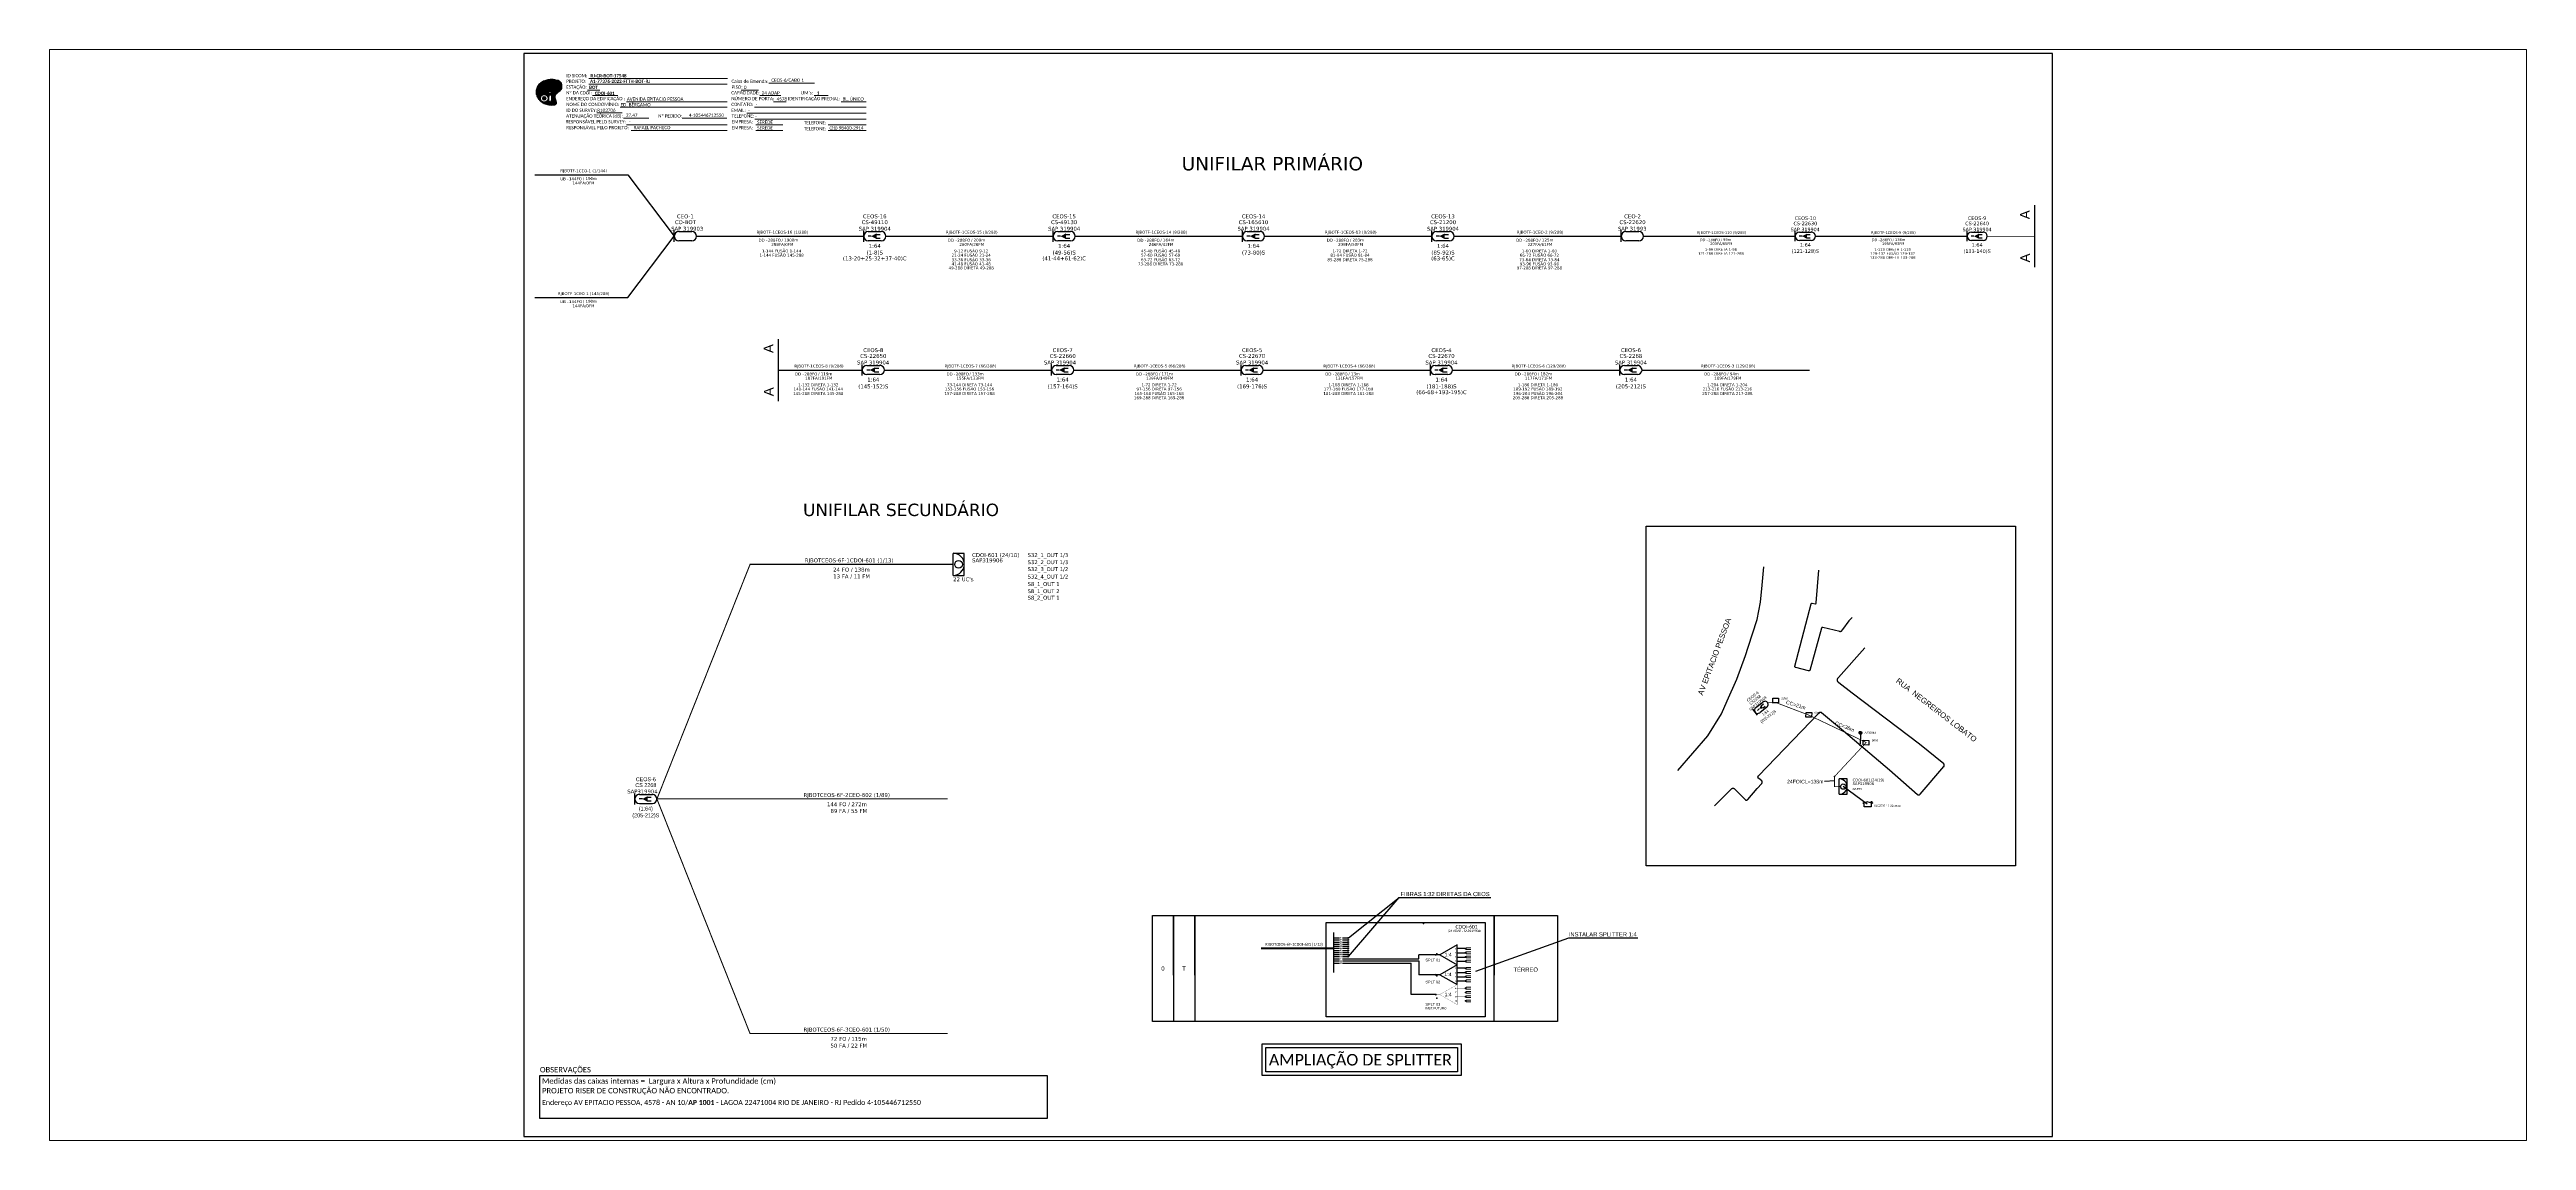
# Paper-space layout 'CDOI-601' of a CAD drawing. Header units: millimetres. Extents: x -5.4 to 15, y -0.5 to 8.5.
# The model-space entities are those that its viewports show. They can reach past a viewport. Long polylines and large blocks are cut down to what shows.
import ezdxf
from ezdxf.enums import TextEntityAlignment as Align

# ---------------------------------------------------------------- set-up
doc = ezdxf.new("R2010")
doc.units = ezdxf.units.MM
doc.header["$LTSCALE"] = 0.1
doc.header["$MEASUREMENT"] = 0
doc.linetypes.add('DASHED', pattern=[0.75, 0.5, -0.25])
for name, color, linetype in [('20.4-CEO', 1, 'Continuous'), ('20.4-CEOS', 1, 'Continuous'), ('20.5-CABO EM DUTO', 1, 'Continuous'), ('CD a instalar', 1, 'Continuous'), ('CDOI', 1, 'Continuous'), ('CEOS', 1, 'Continuous'), ('label_cabos', 7, 'Continuous'), ('LEGENDAS_INFRAESTRUTURAS', 7, 'Continuous'), ('MUB_DIVISA', 7, 'Continuous'), ('MUB_OBRA_ARTE', 253, 'Continuous'), ('MUB_QUADRAS', 253, 'Continuous'), ('MUB_SEGMENTO', 7, 'Continuous'), ('NOS_DE_INFRAESTRUTURA', 7, 'Continuous'), ('SURVEYS', 7, 'Continuous'), ('SURVEYS_LEGENDAS', 7, 'Continuous')]:
    doc.layers.add(name, color=color, linetype=linetype)
doc.layers.add('40.1-ETIQUETAS', color=1, linetype='Continuous', lineweight=20)
doc.layers.add('Texto_Cabos', color=1, linetype='Continuous', lineweight=20)
doc.styles.add('ARIAL', font='arial.ttf')
doc.styles.add('siredit', font='verdana.ttf')
doc.styles.get("Standard").update_dxf_attribs({"font": 'arial.ttf'})
doc.styles.add('Style-font000', font='font000.shx')
doc.styles.add('WMF-Calibri0', font='calibri.ttf')
doc.styles.add('WMF-Calibri1', font='calibrib.ttf')
doc.dimstyles.new('ISO-25', dxfattribs={"dimtxt": 2.5, "dimasz": 2.5, "dimexe": 1.25, "dimexo": 0.625, "dimtad": 1, "dimtxsty": 'Standard', "dimcen": 2.5, "dimadec": 0, "dimazin": 0, "dimtfac": 1, "dimtmove": 0, "dimatfit": 3, "dimfxl": 0, "dimarcsym": 0})
doc.dimstyles.get("Standard").update_dxf_attribs({"dimtxt": 0.18, "dimasz": 0.18, "dimexe": 0.18, "dimexo": 0.0625, "dimgap": 0.09, "dimtad": 0, "dimtih": 1, "dimtoh": 1, "dimdec": 4, "dimzin": 0, "dimdsep": 46, "dimtxsty": 'Standard', "dimcen": 0.09, "dimadec": 0, "dimazin": 0, "dimtfac": 1, "dimtdec": 4, "dimtofl": 0, "dimtmove": 0, "dimatfit": 3, "dimfxl": 0, "dimtolj": 1, "dimtzin": 0, "dimarcsym": 0})

# ---------------------------------------------------------------- blocks, each defined once
blk = doc.blocks.new('OI')
h = blk.add_hatch(color=40)
edge = h.paths.add_edge_path()
edge.add_spline(control_points=[(4.4, -0.7), (3.9, -1), (3.3, -1.5), (2.8, -2.6), (2.9, -3.5), (3.1, -4.3), (3.3, -4.9), (3.4, -5.4), (3.4, -5.9), (3.2, -6.4), (2.5, -6.6), (1.7, -6.6), (0.6, -6.7), (-0.6, -6.4), (-1.6, -6.1), (-2.8, -5.6), (-3.9, -4.8), (-4.9, -3.7), (-5.3, -2.6), (-5.6, -1.9), (-5.8, -1), (-5.7, 0.5), (-5.1, 2), (-4.1, 3), (-3.3, 3.6), (-2.4, 4.2), (-1.4, 4.4), (-0.6, 4.7), (0.8, 4.9), (2.2, 5), (3.8, 4.6), (4.7, 4.2), (5.4, 3.7), (5.8, 3), (6, 2.2), (6, 1.5), (5.7, 0.6), (5.3, 0.1), (4.9, -0.4), (4.5, -0.6), (4.4, -0.7)], knot_values=[0, 0, 0, 0, 1.60434, 2.417191, 3.427595, 4.282808, 4.776746, 5.304182, 5.888771, 6.258406, 6.858137, 7.79129, 8.986195, 10.124242, 11.187857, 12.242908, 13.953784, 15.414161, 16.515391, 17.349188, 17.675853, 19.552021, 21.515531, 22.568638, 23.63245, 24.621084, 25.782718, 26.745347, 27.142653, 29.870543, 31.004649, 31.921532, 32.709589, 33.801391, 34.042471, 35.192333, 35.971461, 36.628871, 37.254359, 37.836911, 37.836911, 37.836911, 37.836911], degree=3, periodic=0)
h.paths.add_polyline_path([(1.1, -0.9, -1), (0, -0.9, -1)], flags=16)
edge = h.paths.add_edge_path(flags=16)
edge.add_ellipse((0.6, -3.6), major_axis=(-0.02, 1.71), ratio=0.361305, start_angle=0, end_angle=360)
h.paths.add_polyline_path([(-0.4, -3.6, -1), (-3.8, -3.6, -1)], flags=16)
edge = h.paths.add_edge_path(flags=0)
edge.add_ellipse((-2.1, -3.6), major_axis=(0, 0.885), ratio=0.758294, start_angle=0, end_angle=360)
at = {"color": 40}
for centre, radius in [((-2.1, -3.6), 1.72), ((0.5, -0.9), 0.587)]:
    blk.add_circle(centre, radius, dxfattribs=at)
blk.add_ellipse((-2.1, -3.6), major_axis=(0, 0.885), ratio=0.758294, start_param=-3.141592653589792, end_param=3.141592653589792, dxfattribs=at)
blk.add_ellipse((0.6, -3.6), major_axis=(-0.02, 1.71), ratio=0.361305, dxfattribs=at)
at = {"color": 40, "start_tangent": (-0.800898, -0.598801), "end_tangent": (-0.800898, -0.598801)}
blk.add_spline([(4.4, -0.7), (3.2, -1.8), (2.9, -2.5), (2.9, -3.5), (3.1, -4.4), (3.3, -4.8), (3.4, -5.4), (3.4, -6), (3.2, -6.3), (2.7, -6.5), (1.7, -6.6), (0.5, -6.6), (-0.6, -6.4), (-1.6, -6.1), (-2.6, -5.7), (-3.9, -4.7), (-4.9, -3.6), (-5.4, -2.6), (-5.6, -1.8), (-5.7, -1.5), (-5.6, 0.4), (-4.8, 2.2), (-4.1, 3), (-3.3, 3.6), (-2.4, 4.1), (-1.3, 4.5), (-0.4, 4.7), (0, 4.8), (2.7, 4.8), (3.8, 4.5), (4.7, 4.2), (5.3, 3.7), (5.9, 2.7), (5.9, 2.5), (5.9, 1.3), (5.7, 0.6), (5.3, 0.1), (4.8, -0.4), (4.4, -0.7)], degree=3, dxfattribs=at)
blk = doc.blocks.new('A$C415C251F')
at = {"color": 3}
blk.add_point((0, 0), dxfattribs=at)
blk = doc.blocks.new('LEG_CDOIA8_C-SPLT_ESQ')
at = {"color": 3, "extrusion": (0, 0, -1), "xscale": -1, "zscale": -1}
blk.add_blockref('A$C415C251F', (0, 0), dxfattribs=at)
at = {"style": 'ARIAL', "flags": 4}
blk.add_attdef('SPLITAGEM', text='', height=1.5, dxfattribs=at).set_placement((18.6, -12.6), align=Align.CENTER)
at = {"color": 1, "style": 'WMF-Calibri0', "flags": 4}
blk.add_attdef('MODELO', text='', height=1.5, dxfattribs=at).set_placement((22.5, -4.5), align=Align.CENTER)
blk.add_attdef('CDO', (21.4, -2.6), '', height=2, dxfattribs=at)
blk = doc.blocks.new('SPLT_1-4_SC-APC PLANEJADO')
at = {"color": 30, "linetype": 'DASHED', "ltscale": 2.5, "const_width": 0.1}
for points in [[(4908.6, -609.2), (4906.3, -609.2)], [(4918.2, -603.8), (4908.6, -609.2), (4918.2, -614.7), (4918.2, -603.8)], [(4922.6, -605.7), (4918.2, -605.7)], [(4918.2, -608), (4922.6, -608)], [(4918.2, -610.4), (4922.6, -610.4)], [(4918.2, -612.7), (4922.6, -612.7)]]:
    blk.add_lwpolyline(points, dxfattribs=at)
at = {"color": 3, "lineweight": 0}
for points in [[(4922.6, -605.5), (4923.2, -605.5), (4923.2, -606), (4922.6, -606)], [(4922.6, -607.8), (4923.2, -607.8), (4923.2, -608.3), (4922.6, -608.3)], [(4922.6, -610.1), (4923.2, -610.1), (4923.2, -610.6), (4922.6, -610.6)], [(4922.6, -612.4), (4923.2, -612.4), (4923.2, -612.9), (4922.6, -612.9)]]:
    blk.add_lwpolyline(points, close=True, dxfattribs=at)
for points in [[(4923.2, -605.2), (4923.2, -606.2)], [(4923.2, -605.2), (4925.6, -605.2)], [(4923.2, -606.2), (4925.6, -606.2)], [(4923.2, -607.6), (4923.2, -608.5)], [(4923.2, -607.6), (4925.6, -607.6)], [(4923.2, -608.5), (4925.6, -608.5)], [(4923.2, -609.9), (4923.2, -610.8)], [(4923.2, -609.9), (4925.6, -609.9)], [(4923.2, -610.8), (4925.6, -610.8)], [(4923.2, -612.2), (4923.2, -613.2)], [(4923.2, -612.2), (4925.6, -612.2)], [(4923.2, -613.2), (4925.6, -613.2)]]:
    blk.add_lwpolyline(points, dxfattribs=at)
at = {"color": 30, "style": 'ARIAL'}
for s, height, p in [('1:4', 2, (4911.3, -610.1)), ('S1', 0.75, (4916.9, -606.1)), ('S2', 0.75, (4916.9, -608.4)), ('S3', 0.75, (4916.9, -610.8)), ('S4', 0.75, (4916.9, -613))]:
    blk.add_text(s, height=height, dxfattribs=at).set_placement(p)
blk = doc.blocks.new('SPLITTER FUTURO')
blk.add_point((0, 0))
at = {"style": 'ARIAL', "text_generation_flag": 6, "flags": 4}
for tag, p, height in [('SPLT', (-6.2, -4.1), 1.5), ('INSTAL.', (-6.2, -6.1), 1.25)]:
    blk.add_attdef(tag, p, '', height=height, rotation=180, dxfattribs=at)
blk = doc.blocks.new('SPLT_1-4_SC-APC')
at = {"color": 1, "linetype": 'Continuous', "ltscale": 2.5}
for points in [[(-17, -7), (-19.3, -7)], [(-7.4, -1.5), (-17, -7), (-7.4, -12.4), (-7.4, -1.5)]]:
    blk.add_lwpolyline(points, dxfattribs=at)
at = {"color": 3, "linetype": 'Continuous', "ltscale": 2.5}
for points in [[(-3, -3.5), (-7.4, -3.5)], [(-7.4, -5.8), (-3, -5.8)], [(-7.4, -8.1), (-3, -8.1)], [(-7.4, -10.4), (-3, -10.4)]]:
    blk.add_lwpolyline(points, dxfattribs=at)
at = {"color": 3, "lineweight": 0}
for points in [[(-3, -3.2), (-2.4, -3.2), (-2.4, -3.8), (-3, -3.8)], [(-3, -5.5), (-2.4, -5.5), (-2.4, -6.1), (-3, -6.1)], [(-3, -7.8), (-2.4, -7.8), (-2.4, -8.4), (-3, -8.4)], [(-3, -10.1), (-2.4, -10.1), (-2.4, -10.7), (-3, -10.7)]]:
    blk.add_lwpolyline(points, close=True, dxfattribs=at)
for points in [[(-2.4, -3), (-2.4, -4)], [(-2.4, -3), (0, -3)], [(-2.4, -4), (0, -4)], [(-2.4, -5.3), (-2.4, -6.3)], [(-2.4, -5.3), (0, -5.3)], [(-2.4, -6.3), (0, -6.3)], [(-2.4, -7.6), (-2.4, -8.6)], [(-2.4, -7.6), (0, -7.6)], [(-2.4, -8.6), (0, -8.6)], [(-2.4, -9.9), (-2.4, -10.9)], [(-2.4, -9.9), (0, -9.9)], [(-2.4, -10.9), (0, -10.9)]]:
    blk.add_lwpolyline(points, dxfattribs=at)
at = {"color": 1, "style": 'ARIAL'}
for s, height, p in [('1:4', 2, (-14.4, -7.8)), ('S1', 0.75, (-8.7, -3.9)), ('S2', 0.75, (-8.7, -6.2)), ('S3', 0.75, (-8.7, -8.5)), ('S4', 0.75, (-8.7, -10.8))]:
    blk.add_text(s, height=height, dxfattribs=at).set_placement(p)
blk = doc.blocks.new('CEO_UN')
at = {"layer": '20.4-CEO', "color": 0}
for p, q in [((-9.1, 2.4), (-2.4, 2.4)), ((-2.4, -2.4), (-9.1, -2.4))]:
    blk.add_line(p, q, dxfattribs=at)
blk.add_lwpolyline([(-11.5, -2.9), (-11.5, 2.9)], dxfattribs=at)
for centre, start, end in [((-9.1, 0), 90, 270), ((-2.4, 0), 270, 90)]:
    blk.add_arc(centre, 2.39, start, end, dxfattribs=at)
at = {"layer": '20.4-CEO', "color": 7, "style": 'siredit'}
for tag, height, p in [('TIPO?', 2, (-9.1, 3.9)), ('LOCAL?', 2.03, (-5.7, 7.3)), ('NOME?', 2.03, (-5.7, 10.3))]:
    blk.add_attdef(tag, text='', height=height, dxfattribs=at).set_placement(p, align=Align.MIDDLE_CENTER)
blk.add_attdef('FIBRAS_RESERVA', text='', height=2.03, dxfattribs=at).set_placement((-5.7, -4), align=Align.TOP_CENTER)
blk = doc.blocks.new('ETIQUETA_RS5F')
at = {"layer": '40.1-ETIQUETAS', "color": 0, "style": 'siredit'}
blk.add_text('/', height=1.5, dxfattribs=at).set_placement((1.5, -2), align=Align.MIDDLE_RIGHT)
for tag, p in [('ETIQUETA_R_SECUNDARIA', (1.2, 2.1)), ('ETIQUETA_R_PRIMARIA', (1.2, 4.1)), ('F_ATIVAS/F_MORTAS', (1.1, -4.2))]:
    blk.add_attdef(tag, text='', height=1.5, dxfattribs=at).set_placement(p, align=Align.MIDDLE_CENTER)
for tag, p in [('TIPO_CABO', (-6.6, -2.1)), ('CAP_CABO', (0.4, -2.1))]:
    blk.add_attdef(tag, text='', height=1.5, dxfattribs=at).set_placement(p, align=Align.MIDDLE_RIGHT)
for tag, p in [('FUSÃO_1', (0.8, -8.4)), ('FUSÃO_2', (0.8, -10.6)), ('FUSÃO_3', (0.8, -12.9)), ('FUSÃO_4', (0.8, -15.1)), ('FUSÃO_5', (0.8, -17.2))]:
    blk.add_attdef(tag, text='', height=1.5, dxfattribs=at).set_placement(p, align=Align.CENTER)
blk.add_attdef('METROS', text='', height=1.5, dxfattribs=at).set_placement((2.1, -2), align=Align.MIDDLE_LEFT)
blk = doc.blocks.new('CEOS_UN')
at = {"layer": '20.4-CEOS', "color": 0}
for p, q in [((-9.1, 2.4), (-2.4, 2.4)), ((-2.4, -2.4), (-9.1, -2.4))]:
    blk.add_line(p, q, dxfattribs=at)
for points in [[(-11.5, -2.9), (-11.5, 2.9)], [(-5, 0.9), (-2.9, 0.9)], [(-7.6, 0), (-9.2, 0)], [(-5, -1), (-2.9, -1)]]:
    blk.add_lwpolyline(points, dxfattribs=at)
blk.add_lwpolyline([(-7.6, 0, 0, 2.95, 0), (-4.8, 0, 2.95, 2.95, 0)], format="xyseb", dxfattribs=at)
for centre, start, end in [((-9.1, 0), 90, 270), ((-2.4, 0), 270, 90)]:
    blk.add_arc(centre, 2.39, start, end, dxfattribs=at)
at = {"layer": '20.4-CEOS', "color": 7, "style": 'siredit'}
for tag, height, p in [('TIPO?', 2, (-9, 3.9)), ('LOCAL?', 2.03, (-5.7, 7.3)), ('NOME?', 2.03, (-5.7, 10.3))]:
    blk.add_attdef(tag, text='', height=height, dxfattribs=at).set_placement(p, align=Align.MIDDLE_CENTER)
for tag, p in [('RACIO_SPLITAGEM', (-5.7, -4)), ('FIBRAS_SPLITTER', (-5.7, -7.5)), ('FIBRAS_TOP_C', (-5.7, -10.5)), ('RESERVA_FINAIS', (-5.7, -13.3))]:
    blk.add_attdef(tag, text='', height=2.03, dxfattribs=at).set_placement(p, align=Align.TOP_CENTER)
blk = doc.blocks.new('DV')
at = {"linetype": 'Continuous'}
blk.add_circle((0, 0), 0.00000275, dxfattribs=at)
blk = doc.blocks.new('MHMZ')
at = {"color": 5}
for p, q in [((-0.000021, 0.000005), (0.000007, 0.000005)), ((-0.000021, -0.000018), (-0.000021, 0.000005)), ((0.000007, 0.000005), (0.000007, -0.000018)), ((0.000007, -0.000018), (-0.000021, -0.000018))]:
    blk.add_line(p, q, dxfattribs=at)
blk = doc.blocks.new('FNDM')
at = {"color": 0}
for p, q in [((0, 0.000002), (-0.000002, 0)), ((0.000001, 0.000001), (-0.000001, 0.000001)), ((-0.000001, 0.000001), (-0.000001, -0.000001)), ((0.000002, 0), (0, 0.000002)), ((0.000001, -0.000001), (0.000001, 0.000001)), ((-0.000002, 0), (0, -0.000002)), ((-0.000001, -0.000001), (0.000001, -0.000001)), ((0, -0.000002), (0.000002, 0))]:
    blk.add_line(p, q, dxfattribs=at)
blk = doc.blocks.new('*X29')
at = {"color": 0}
for p, q in [((-0.679997, 0.416018), (-0.018018, 1.077997)), ((-0.679809, 0.433884), (-0.035884, 1.077809)), ((-0.679715, 0.398622), (-0.000622, 1.077715)), ((-0.67911, 0.452261), (-0.054261, 1.07711)), ((-0.678999, 0.381661), (0.016339, 1.076999)), ((-0.677877, 0.365105), (0.032895, 1.075877)), ((-0.677853, 0.471196), (-0.073196, 1.075853)), ((-0.676376, 0.348929), (0.049071, 1.074376)), ((-0.675978, 0.490748), (-0.092748, 1.073978)), ((-0.674518, 0.333109), (0.064891, 1.072518)), ((-0.673417, 0.510987), (-0.112987, 1.071417)), ((-0.672323, 0.317627), (0.080373, 1.070323)), ((-0.67008, 0.532002), (-0.134002, 1.06808)), ((-0.669809, 0.302463), (0.095537, 1.067809)), ((-0.666991, 0.287604), (0.110396, 1.064991)), ((-0.665856, 0.553903), (-0.155903, 1.063856)), ((-0.663883, 0.273034), (0.124966, 1.061883)), ((-0.660603, 0.576834), (-0.178834, 1.058603)), ((-0.660497, 0.258742), (0.139258, 1.058497)), ((-0.656846, 0.244715), (0.153285, 1.054846)), ((-0.654125, 0.600989), (-0.202989, 1.052125)), ((-0.652938, 0.230945), (0.167055, 1.050938)), ((-0.648783, 0.217422), (0.180578, 1.046783)), ((-0.646156, 0.626637), (-0.228637, 1.044156)), ((-0.64439, 0.204138), (0.193862, 1.04239)), ((-0.639766, 0.191085), (0.206915, 1.037766)), ((-0.636298, 0.654172), (-0.256172, 1.034298)), ((-0.634917, 0.178256), (0.219744, 1.032917)), ((-0.62985, 0.165645), (0.232355, 1.02785)), ((-0.624571, 0.153247), (0.244753, 1.022571)), ((-0.623925, 0.684222), (-0.286222, 1.021925)), ((-0.619084, 0.141056), (0.256944, 1.017084)), ((-0.613395, 0.129067), (0.268933, 1.011395)), ((-0.607932, 0.717893), (-0.319893, 1.005932)), ((-0.607508, 0.117277), (0.280723, 1.005508)), ((-0.601426, 0.10568), (0.29232, 0.999426)), ((-0.595154, 0.094275), (0.303725, 0.993154)), ((-0.588694, 0.083057), (0.314943, 0.986694)), ((-0.58596, 0.757543), (-0.359543, 0.98396)), ((-0.58205, 0.072024), (0.325976, 0.98005)), ((-0.575224, 0.061172), (0.336828, 0.973224)), ((-0.568219, 0.0505), (0.3475, 0.966219)), ((-0.561036, 0.040005), (0.357995, 0.959036)), ((-0.553678, 0.029685), (0.368315, 0.951678)), ((-0.550397, 0.810783), (-0.412783, 0.948397)), ((-0.546146, 0.01954), (0.37846, 0.944146)), ((-0.538442, 0.009566), (0.388434, 0.936442)), ((-0.530567, -0.000236), (0.398236, 0.928567)), ((-0.522522, -0.009869), (0.407869, 0.920522)), ((-0.514308, -0.019333), (0.417333, 0.912308)), ((-0.505925, -0.028628), (0.426628, 0.903925)), ((-0.497375, -0.037756), (0.435756, 0.895375)), ((-0.488657, -0.046715), (0.444715, 0.886657)), ((-0.479772, -0.055508), (0.453508, 0.877772)), ((-0.470719, -0.064133), (0.462133, 0.868719)), ((-0.461499, -0.07259), (0.47059, 0.859499)), ((-0.45211, -0.080879), (0.478879, 0.85011)), ((-0.442553, -0.089), (0.487, 0.840553)), ((-0.432826, -0.096951), (0.494951, 0.830826)), ((-0.422929, -0.104731), (0.502731, 0.820929)), ((-0.41286, -0.11234), (0.51034, 0.81086)), ((-0.402619, -0.119776), (0.517776, 0.800619)), ((-0.392202, -0.127037), (0.525037, 0.790202)), ((-0.381609, -0.134122), (0.532122, 0.779609)), ((-0.370838, -0.141028), (0.539028, 0.768838)), ((-0.359886, -0.147754), (0.545754, 0.757886)), ((-0.348751, -0.154296), (0.552296, 0.746751)), ((-0.337429, -0.160652), (0.558652, 0.735429)), ((-0.325919, -0.16682), (0.56482, 0.723919)), ((-0.314215, -0.172794), (0.570794, 0.712215)), ((-0.302316, -0.178572), (0.576572, 0.700316)), ((-0.290215, -0.184149), (0.582149, 0.688215)), ((-0.27791, -0.189522), (0.587522, 0.67591)), ((-0.265395, -0.194684), (0.592684, 0.663395)), ((-0.252664, -0.199631), (0.597631, 0.650664)), ((-0.239711, -0.204356), (0.602356, 0.637711)), ((-0.226531, -0.208853), (0.606853, 0.624531)), ((-0.213115, -0.213115), (0.611115, 0.611115)), ((-0.199456, -0.217134), (0.615134, 0.597456)), ((-0.185546, -0.220901), (0.618901, 0.583546)), ((-0.171373, -0.224406), (0.622406, 0.569373)), ((-0.156929, -0.22764), (0.62564, 0.554929)), ((-0.1422, -0.230589), (0.628589, 0.5402)), ((-0.127174, -0.23324), (0.63124, 0.525174)), ((-0.111836, -0.23558), (0.63358, 0.509836)), ((-0.096169, -0.23759), (0.63559, 0.494169)), ((-0.080154, -0.239253), (0.637253, 0.478154)), ((-0.06377, -0.240547), (0.638547, 0.46177)), ((-0.046993, -0.241448), (0.639448, 0.444993)), ((-0.029795, -0.241927), (0.639927, 0.427795)), ((-0.012144, -0.241953), (0.639953, 0.410144)), ((0.006, -0.241488), (0.639488, 0.392)), ((0.024679, -0.240486), (0.638486, 0.373321)), ((0.043948, -0.238895), (0.636895, 0.354052)), ((0.063871, -0.236649), (0.634649, 0.334129)), ((0.084528, -0.23367), (0.63167, 0.313472)), ((0.106018, -0.229858), (0.627858, 0.291982)), ((0.12847, -0.225084), (0.623084, 0.26953)), ((0.152051, -0.21918), (0.61718, 0.245949)), ((0.176993, -0.211916), (0.609916, 0.221007)), ((0.203627, -0.20296), (0.60096, 0.194373)), ((0.232456, -0.191808), (0.589808, 0.165544)), ((0.264325, -0.177617), (0.575617, 0.133675)), ((0.300865, -0.158754), (0.556754, 0.097135)), ((0.346227, -0.13107), (0.52907, 0.051773)), ((0.43272, -0.062254), (0.460254, -0.03472))]:
    blk.add_line(p, q, dxfattribs=at)
blk = doc.blocks.new('PTPT')
at = {"color": 0}
blk.add_line((0, -0.000002), (0, -0.00005), dxfattribs=at)
blk.add_circle((0, 0.000004), 0.0000066, dxfattribs=at)
at = {"color": 0, "xscale": 1e-05, "yscale": 1e-05, "zscale": 1e-05}
blk.add_blockref('*X29', (0, 0), dxfattribs=at)
blk = doc.blocks.new('LVLV')
for p, q in [((0, 0.000025), (-0.000025, 0.000018)), ((-0.000025, 0.000018), (-0.000017, 0.000018)), ((-0.000017, 0), (-0.000017, 0.000018)), ((0.000017, 0), (-0.000017, 0)), ((0, 0.000025), (0.000025, 0.000018)), ((0.000017, 0.000026), (0.00002, 0.000026)), ((0.000017, 0.000021), (0.000017, 0.000026)), ((0.000025, 0.000018), (0.000017, 0.000018)), ((0.000017, 0.000018), (0.000017, 0)), ((0.00002, 0.000026), (0.00002, 0.00002))]:
    blk.add_line(p, q)

msp = doc.modelspace()

# ---------------------------------------------------------------- hatches: boundary and pattern name
h = msp.add_hatch(color=256)
h.dxf.hatch_style = 1
edge = h.paths.add_edge_path()
edge.add_arc((1464.4, 199.7), 0.256, 0, 360)
h = msp.add_hatch(color=256)
h.dxf.hatch_style = 1
edge = h.paths.add_edge_path()
edge.add_arc((1464.4, 198.6), 0.256, 0, 360)
h = msp.add_hatch(color=256)
h.dxf.hatch_style = 1
edge = h.paths.add_edge_path()
edge.add_arc((1464.4, 197.4), 0.256, 0, 360)
h = msp.add_hatch(color=256)
h.dxf.hatch_style = 1
edge = h.paths.add_edge_path()
edge.add_arc((1464.4, 196.3), 0.256, 0, 360)
h = msp.add_hatch(color=256)
h.dxf.hatch_style = 1
edge = h.paths.add_edge_path()
edge.add_arc((1464.4, 195.1), 0.256, 0, 360)
h = msp.add_hatch(color=256)
h.dxf.hatch_style = 1
edge = h.paths.add_edge_path()
edge.add_arc((1464.4, 194), 0.256, 0, 360)
h = msp.add_hatch(color=256)
h.dxf.hatch_style = 1
edge = h.paths.add_edge_path()
edge.add_arc((1464.4, 192.8), 0.256, 0, 360)
h = msp.add_hatch(color=256)
h.dxf.hatch_style = 1
edge = h.paths.add_edge_path()
edge.add_arc((1464.4, 191.7), 0.256, 0, 360)
h = msp.add_hatch(color=256)
h.dxf.hatch_style = 1
edge = h.paths.add_edge_path()
edge.add_arc((1464.4, 190.5), 0.256, 0, 360)
h = msp.add_hatch(color=0)
h.dxf.hatch_style = 1
edge = h.paths.add_edge_path()
edge.add_arc((1512.4, 190.4), 0.256, 0, 360)
h = msp.add_hatch(color=256)
h.dxf.hatch_style = 1
edge = h.paths.add_edge_path()
edge.add_arc((1464.4, 189.4), 0.256, 0, 360)
h = msp.add_hatch(color=3)
h.dxf.hatch_style = 1
edge = h.paths.add_edge_path()
edge.add_arc((1512.4, 179.5), 0.256, 0, 360)
h = msp.add_hatch(color=256)
h.dxf.hatch_style = 1
edge = h.paths.add_edge_path()
edge.add_arc((1512.4, 168.6), 0.256, 0, 360)

# ---------------------------------------------------------------- linework, layer by layer
for p, q in [((1357.1, 153.9), (1357.1, 212)), ((1357.1, 212), (1368.6, 212)), ((1368.6, 212), (1368.6, 153.9)), ((1368.6, 179.2), (1368.6, 212)), ((1368.6, 212), (1380.2, 212)), ((1380.2, 212), (1380.2, 153.9)), ((1380.2, 179.2), (1380.2, 212)), ((1380.2, 212), (1544.5, 212)), ((1544.5, 153.9), (1544.5, 212)), ((1544.5, 212), (1556.1, 212)), ((1544.5, 212), (1544.5, 179.2)), ((1556.1, 212), (1579.2, 212)), ((1579.2, 212), (1579.2, 153.9)), ((1368.6, 153.9), (1357.1, 153.9)), ((1380.2, 153.9), (1368.6, 153.9)), ((1544.5, 153.9), (1380.2, 153.9)), ((1556.1, 153.9), (1544.5, 153.9)), ((1579.2, 153.9), (1556.1, 153.9))]:
    msp.add_line(p, q)
at = {"color": 5}
for p, q in [((1452.3, 156.3), (1452.3, 208.2)), ((1452.3, 208.2), (1539.5, 208.2)), ((1539.5, 208.2), (1539.5, 156.3)), ((1539.5, 156.3), (1452.3, 156.3))]:
    msp.add_line(p, q, dxfattribs=at)
at = {"linetype": 'Continuous'}
msp.add_lwpolyline([(1850.7, 684.8), (1012.1, 684.8), (1012.1, 90.8), (1850.7, 90.8), (1850.7, 684.8)], dxfattribs=at)
at = {"color": 7, "lineweight": 0}
for points in [[(1047.8, 668), (1123.7, 668)], [(1047.9, 671.1), (1123.9, 671.1)], [(1146.6, 668.5), (1171.7, 668.5)], [(1047.2, 664.7), (1053.8, 664.7)], [(1049.9, 661.7), (1063.8, 661.7)], [(1052.2, 652.2), (1066.2, 652.2)], [(1065.1, 655.3), (1123.7, 655.3)], [(1068.5, 658.4), (1123.7, 658.4)], [(1131.5, 664.8), (1141, 664.8)], [(1138.7, 655.3), (1199.9, 655.3)], [(1141.6, 661.7), (1153.2, 661.7)], [(1149.2, 658.4), (1156.1, 658.4)], [(1171.5, 661.7), (1179.2, 661.7)], [(1186.3, 658.4), (1199.9, 658.4)], [(1066.8, 649.3), (1080.7, 649.3)], [(1068.5, 645.7), (1123.7, 645.7)], [(1071, 642.5), (1123.7, 642.5)], [(1099.1, 649.3), (1123.6, 649.3)], [(1134.6, 652.1), (1199.9, 652.1)], [(1138.9, 648.8), (1199.9, 648.8)], [(1139.5, 645.7), (1154.3, 645.7)], [(1139.5, 642.5), (1154.3, 642.5)], [(1179.1, 645.7), (1199.9, 645.7)], [(1179.1, 642.5), (1199.9, 642.5)]]:
    msp.add_lwpolyline(points, dxfattribs=at)
at = {"color": 0}
for points in [[(1841.1, 567.6), (1841.1, 601.6)], [(1151.9, 494.2), (1151.9, 528.2)], [(1456.4, 197.4), (1459.6, 197.4)], [(1456.4, 190.5), (1459.6, 190.5)], [(1461.2, 197.4), (1464.4, 197.4)], [(1461.2, 190.5), (1464.4, 190.5)]]:
    msp.add_lwpolyline(points, dxfattribs=at)
at = {"color": 5, "const_width": 1}
msp.add_lwpolyline([(1416.6, 194), (1456.4, 194)], dxfattribs=at)
at = {"color": 5}
for points in [[(1456.4, 202.7), (1456.4, 180.7)], [(1456.4, 196.3), (1459.6, 196.3)], [(1461.2, 196.3), (1464.4, 196.3)], [(1456.4, 189.4), (1459.6, 189.4)], [(1461.2, 189.4), (1464.4, 189.4)]]:
    msp.add_lwpolyline(points, dxfattribs=at)
at = {"color": 3}
for points in [[(1456.4, 199.7), (1459.6, 199.7)], [(1456.4, 192.8), (1459.6, 192.8)], [(1461.2, 199.7), (1464.4, 199.7)], [(1461.2, 192.8), (1464.4, 192.8)], [(1461.2, 192.8), (1464.4, 192.8)], [(1456.4, 185.9), (1459.6, 185.9)], [(1461.2, 185.9), (1464.4, 185.9)], [(1461.2, 185.9), (1464.4, 185.9)], [(1464.4, 185.9), (1499, 185.9)], [(1499, 168.6), (1499, 185.9)], [(1512.4, 168.6), (1499, 168.6)]]:
    msp.add_lwpolyline(points, dxfattribs=at)
at = {"color": 2}
for points in [[(1456.4, 198.6), (1459.6, 198.6)], [(1456.4, 191.7), (1459.6, 191.7)], [(1461.2, 198.6), (1464.4, 198.6)], [(1461.2, 191.7), (1464.4, 191.7)]]:
    msp.add_lwpolyline(points, dxfattribs=at)
at = {"color": 1}
for points in [[(1456.4, 195.1), (1459.6, 195.1)], [(1461.2, 195.1), (1464.4, 195.1)], [(1456.4, 188.2), (1459.6, 188.2)], [(1461.2, 188.2), (1464.4, 188.2)], [(1464.4, 188.2), (1503.1, 188.2)]]:
    msp.add_lwpolyline(points, dxfattribs=at)
at = {"color": 202}
for points in [[(1456.4, 194), (1459.6, 194)], [(1461.2, 194), (1464.4, 194)], [(1456.4, 187.1), (1459.6, 187.1)], [(1461.2, 187.1), (1464.4, 187.1)], [(1464.4, 187.1), (1503.1, 187.1)], [(1503.1, 187.1), (1503.1, 179.5)], [(1512.4, 179.5), (1503.1, 179.5)]]:
    msp.add_lwpolyline(points, dxfattribs=at)
at = {"color": 0, "linetype": 'Continuous', "ltscale": 2.5}
for points in [[(1514.6, 190.4), (1512.4, 190.4)], [(1524.2, 195.8), (1514.6, 190.4), (1524.2, 184.9), (1524.2, 195.8)], [(1528.6, 193.8), (1524.2, 193.8)], [(1524.2, 191.5), (1528.6, 191.5)], [(1524.2, 189.2), (1528.6, 189.2)], [(1524.2, 186.9), (1528.6, 186.9)]]:
    msp.add_lwpolyline(points, dxfattribs=at)
at = {"color": 0, "lineweight": 0}
for points in [[(1528.6, 194.1), (1529.2, 194.1), (1529.2, 193.6), (1528.6, 193.6)], [(1528.6, 191.8), (1529.2, 191.8), (1529.2, 191.3), (1528.6, 191.3)], [(1528.6, 189.5), (1529.2, 189.5), (1529.2, 188.9), (1528.6, 188.9)], [(1528.6, 187.2), (1529.2, 187.2), (1529.2, 186.6), (1528.6, 186.6)]]:
    msp.add_lwpolyline(points, close=True, dxfattribs=at)
for points in [[(1529.2, 194.3), (1529.2, 193.4)], [(1529.2, 194.3), (1531.6, 194.3)], [(1529.2, 193.4), (1531.6, 193.4)], [(1529.2, 192), (1529.2, 191)], [(1529.2, 192), (1531.6, 192)], [(1529.2, 191), (1531.6, 191)], [(1529.2, 189.7), (1529.2, 188.7)], [(1529.2, 189.7), (1531.6, 189.7)], [(1529.2, 188.7), (1531.6, 188.7)], [(1529.2, 187.4), (1529.2, 186.4)], [(1529.2, 187.4), (1531.6, 187.4)], [(1529.2, 186.4), (1531.6, 186.4)]]:
    msp.add_lwpolyline(points, dxfattribs=at)
at = {"color": 1}
for points in [[(1417.3, 141.5), (1526.3, 141.5), (1526.3, 124.3), (1417.3, 124.3)], [(1419.3, 139.5), (1524.3, 139.5), (1524.3, 126.3), (1419.3, 126.3)]]:
    msp.add_lwpolyline(points, close=True, dxfattribs=at)
at = {"color": 0}
msp.add_lwpolyline([(1021, 124.3), (1299.3, 124.3), (1299.3, 100.6), (1021, 100.6)], close=True, dxfattribs=at)
for centre in [(1464.4, 199.7), (1464.4, 198.6), (1464.4, 197.4), (1464.4, 196.3), (1464.4, 195.1), (1464.4, 194), (1464.4, 192.8), (1464.4, 191.7), (1464.4, 190.5), (1464.4, 189.4), (1512.4, 168.6)]:
    msp.add_circle(centre, 0.256)
msp.add_circle((1512.4, 190.4), 0.256, dxfattribs=at)
at = {"color": 3}
msp.add_circle((1512.4, 179.5), 0.256, dxfattribs=at)
at = {"color": 0}
msp.add_point((1513, 190.9), dxfattribs=at)
at = {"layer": '20.5-CABO EM DUTO', "color": 0}
for points in [[(1018.3, 618.3), (1069.2, 618.3), (1094.7, 584.6)], [(1018.3, 550.9), (1069.2, 550.9), (1094.7, 584.6)]]:
    msp.add_lwpolyline(points, dxfattribs=at)
at = {"layer": '20.5-CABO EM DUTO', "color": 0, "linetype": 'ByBlock'}
for points in [[(1106.9, 584.6), (1198.6, 584.6)], [(1210.8, 584.6), (1302.5, 584.6)], [(1314.7, 584.6), (1406.4, 584.6)], [(1418.6, 584.6), (1510.4, 584.6)], [(1522.5, 584.6), (1614.3, 584.6)], [(1626.4, 584.6), (1709.7, 584.6)], [(1720.7, 584.6), (1803.9, 584.6)], [(1151.9, 511.2), (1197.8, 511.2)], [(1210, 511.2), (1301.7, 511.2)], [(1313.9, 511.2), (1405.6, 511.2)], [(1417.8, 511.2), (1509.5, 511.2)], [(1521.7, 511.2), (1613.5, 511.2)], [(1625.6, 511.2), (1717.4, 511.2)]]:
    msp.add_lwpolyline(points, dxfattribs=at)
at = {"layer": '20.5-CABO EM DUTO', "color": 0, "linetype": 'ByBlock', "const_width": 0.384}
msp.add_lwpolyline([(1815, 584.6), (1841.1, 584.6)], dxfattribs=at)
at = {"layer": 'CD a instalar', "color": 4, "linetype": 'Continuous'}
msp.add_line((1749.2, 273), (1736, 282.7), dxfattribs=at)
at = {"layer": 'CD a instalar', "linetype": 'Continuous'}
for p in [(1503.1, 188.2), (1512.4, 190.4)]:
    msp.add_line(p, (1503.1, 190.4), dxfattribs=at)
at = {"layer": 'CD a instalar', "color": 0, "linetype": 'Continuous'}
msp.add_lwpolyline([(1627.9, 425.6), (1830.5, 425.6), (1830.5, 239.2), (1627.9, 239.2)], close=True, dxfattribs=at)
at = {"layer": 'CD a instalar', "color": 5, "linetype": 'Continuous', "const_width": 0.572}
msp.add_lwpolyline([(1085.2, 275.9), (1136.3, 404.6), (1247.7, 404.6)], dxfattribs=at)
at = {"layer": 'CD a instalar', "color": 0, "linetype": 'Continuous'}
for points, const_width in [([(1694.4, 328.7), (1699.5, 328.6), (1717.1, 321.9), (1748.6, 306.9), (1731.2, 288.2), (1731.2, 282.7), (1733.8, 282.7)], 0.4), ([(1085.2, 275.9), (1136.3, 275.9), (1244.7, 275.9)], 0.572), ([(1085.2, 275.9), (1136.3, 147.2), (1244.7, 147.2)], 0.572)]:
    msp.add_lwpolyline(points, dxfattribs=dict(at, const_width=const_width))
at = {"layer": 'CDOI', "color": 5}
for p, q in [((1253.8, 410.6), (1247.7, 410.6)), ((1253.8, 398.5), (1253.8, 410.6)), ((1247.7, 398.5), (1253.8, 398.5))]:
    msp.add_line(p, q, dxfattribs=at)
at = {"layer": 'CDOI', "color": 0}
for p, q in [((1738.1, 287), (1733.8, 287)), ((1738.1, 278.5), (1738.1, 287)), ((1733.8, 278.5), (1738.1, 278.5))]:
    msp.add_line(p, q, dxfattribs=at)
at = {"layer": 'CDOI', "color": 5}
msp.add_lwpolyline([(1247.7, 398.5), (1247.7, 410.6)], dxfattribs=at)
at = {"layer": 'CDOI', "color": 0}
msp.add_lwpolyline([(1733.8, 278.5), (1733.8, 287)], dxfattribs=at)
at = {"layer": 'CDOI', "color": 5}
msp.add_circle((1250.7, 404.6), 2.1, dxfattribs=at)
at = {"layer": 'CDOI', "color": 0}
msp.add_circle((1736, 282.7), 1.47, dxfattribs=at)
at = {"layer": 'CDOI', "color": 5}
msp.add_arc((1247.7, 404.6), 6.08, 269.9724, 89.9724, dxfattribs=at)
at = {"layer": 'CDOI', "color": 0}
msp.add_arc((1733.8, 282.7), 4.25, 269.9724, 89.9724, dxfattribs=at)
at = {"layer": 'CEOS', "color": 0}
for p, q in [((1688, 326), (1691.9, 329)), ((1694.1, 326.3), (1690.2, 323.2)), ((1075.6, 278.4), (1082.7, 278.4)), ((1082.7, 273.3), (1075.6, 273.3))]:
    msp.add_line(p, q, dxfattribs=at)
for points in [[(1689.9, 325.3, 0, 2.18, 0), (1691.5, 326.5, 2.18, 2.18, 0)], [(1077.2, 275.9, 0, 3.12, 0), (1080.1, 275.9, 3.12, 3.12, 0)]]:
    msp.add_lwpolyline(points, format="xyseb", dxfattribs=at)
for points in [[(1691, 327), (1692.2, 328)], [(1692, 325.9), (1693.1, 326.8)], [(1689, 321.8), (1686.4, 325.2)], [(1689.9, 325.3), (1689, 324.5)], [(1073.1, 272.8), (1073.1, 278.9)], [(1077.2, 275.9), (1075.5, 275.9)], [(1080, 276.9), (1082.1, 276.9)], [(1080, 274.8), (1082.1, 274.8)]]:
    msp.add_lwpolyline(points, dxfattribs=at)
for centre, radius, start, end in [((1693, 327.7), 1.77, 308.2802, 128.2802), ((1689.1, 324.6), 1.77, 128.2802, 308.2802), ((1075.6, 275.9), 2.53, 90, 270), ((1082.7, 275.9), 2.53, 270, 90)]:
    msp.add_arc(centre, radius, start, end, dxfattribs=at)
at = {"layer": 'MUB_OBRA_ARTE', "color": 0, "linetype": 'Continuous'}
msp.add_lwpolyline([(1645.2, 291.6), (1661.7, 310.6), (1669.2, 322.6), (1672.4, 329.8), (1677.6, 341.7), (1682.3, 354.6), (1683.8, 359.1), (1688.7, 374.3), (1690.6, 383.9), (1691.5, 393.2), (1692.4, 403.3)], dxfattribs=at)
at = {"layer": 'MUB_QUADRAS', "color": 0, "linetype": 'Continuous'}
for points in [[(1709.5, 348.5), (1709.5, 348.5), (1709.5, 348.6), (1709.5, 348.6), (1709.5, 348.7), (1718.4, 382.9), (1718.4, 383), (1718.4, 383), (1718.4, 383.1), (1718.5, 383.1), (1718.5, 383.1), (1718.5, 383.2), (1718.6, 383.2), (1718.6, 383.2), (1718.7, 383.3), (1718.7, 383.3), (1718.8, 383.3), (1718.8, 383.3), (1718.9, 383.3), (1718.9, 383.3), (1719, 383.3), (1720.6, 383), (1720.6, 383), (1720.7, 383), (1720.7, 383), (1720.8, 383), (1720.8, 383), (1720.9, 383.1), (1720.9, 383.1), (1721, 383.1), (1721, 383.2), (1721.1, 383.2), (1721.1, 383.2), (1721.1, 383.3), (1721.1, 383.3), (1721.1, 383.4), (1721.2, 383.4), (1721.2, 383.5), (1722.6, 401.5)], [(1740.8, 375.5), (1739, 373.6), (1735.5, 368.8), (1734.6, 367.8), (1734.6, 367.8), (1734.6, 367.8), (1734.6, 367.7), (1734.5, 367.7), (1734.5, 367.7), (1734.4, 367.7), (1734.4, 367.6), (1734.3, 367.6), (1734.3, 367.6), (1734.2, 367.6), (1734.2, 367.7), (1724.7, 370), (1724.6, 370), (1724.6, 370), (1724.5, 370), (1724.5, 370), (1724.4, 370), (1724.4, 370), (1724.3, 369.9), (1724.3, 369.9), (1724.2, 369.9), (1724.2, 369.8), (1724.2, 369.8), (1724.1, 369.8), (1724.1, 369.7), (1724.1, 369.7), (1724.1, 369.6), (1717.6, 346.4), (1717.6, 346.4), (1717.6, 346.3), (1717.6, 346.3), (1717.5, 346.3), (1717.5, 346.2), (1717.4, 346.2), (1717.4, 346.1), (1717.4, 346.1), (1717.3, 346.1), (1717.3, 346.1), (1717.2, 346.1), (1717.2, 346.1), (1717.1, 346.1), (1717.1, 346.1), (1717, 346.1), (1709.9, 348.1), (1709.8, 348.1), (1709.8, 348.1), (1709.7, 348.2), (1709.7, 348.2), (1709.7, 348.2), (1709.6, 348.3), (1709.6, 348.3), (1709.6, 348.3), (1709.5, 348.4), (1709.5, 348.4), (1709.5, 348.5)], [(1665.4, 272.2), (1674.8, 281.6), (1674.9, 281.7), (1675, 281.7), (1675, 281.8), (1675.1, 281.8), (1675.2, 281.9), (1675.3, 281.9), (1675.4, 281.9), (1675.6, 281.9), (1675.7, 281.9), (1675.8, 281.9), (1675.9, 281.8), (1676, 281.8), (1676, 281.7), (1676.1, 281.7), (1676.2, 281.6), (1676.2, 281.6), (1682.1, 275.6), (1682.2, 275.5), (1682.3, 275.5), (1682.4, 275.4), (1682.5, 275.4), (1682.6, 275.3), (1682.7, 275.3), (1682.8, 275.3), (1682.9, 275.3), (1683, 275.3), (1683.1, 275.3), (1683.2, 275.4), (1683.3, 275.4), (1683.4, 275.5), (1683.5, 275.5), (1683.6, 275.6), (1683.6, 275.6), (1688.8, 281.6), (1691.4, 284.4), (1691.4, 284.5), (1691.5, 284.6), (1691.5, 284.7), (1691.6, 284.8), (1691.6, 284.9), (1691.6, 285), (1691.6, 285.1), (1691.6, 285.2), (1691.6, 285.3), (1691.6, 285.4), (1691.6, 285.5), (1691.5, 285.6), (1691.4, 285.6), (1691.4, 285.7), (1691.3, 285.8), (1691.3, 285.9), (1689.6, 287.2), (1689.5, 287.2), (1689.5, 287.3), (1689.4, 287.4), (1689.4, 287.5), (1689.3, 287.6), (1689.3, 287.7), (1689.3, 287.8), (1689.2, 287.9), (1689.2, 288), (1689.2, 288.1), (1689.3, 288.2), (1689.3, 288.3), (1689.3, 288.4), (1689.4, 288.5), (1689.5, 288.6), (1689.5, 288.6), (1722.7, 323.2), (1722.8, 323.3), (1722.9, 323.4), (1723, 323.4), (1723.1, 323.5), (1723.2, 323.5), (1723.3, 323.5), (1723.4, 323.6), (1723.5, 323.6), (1723.6, 323.5), (1723.7, 323.5), (1723.8, 323.5), (1723.9, 323.5), (1724, 323.4), (1724.1, 323.3), (1724.1, 323.3), (1736.1, 313.2), (1761.4, 291.9), (1776.7, 278.4), (1776.8, 278.3), (1776.9, 278.2), (1777, 278.2), (1777.1, 278.2), (1777.2, 278.1), (1777.3, 278.1), (1777.4, 278.1), (1777.5, 278.1), (1777.6, 278.1), (1777.7, 278.2), (1777.8, 278.2), (1777.9, 278.3), (1778, 278.3), (1778, 278.4), (1778.1, 278.5), (1778.1, 278.5), (1791.2, 293.8), (1791.3, 293.8), (1791.3, 293.9), (1791.4, 294), (1791.4, 294.1), (1791.4, 294.2), (1791.4, 294.3), (1791.4, 294.4), (1791.4, 294.5), (1791.4, 294.6), (1791.4, 294.7), (1791.4, 294.8), (1791.3, 294.9), (1791.2, 295), (1791.2, 295.1), (1791.1, 295.2), (1791.1, 295.2), (1777.8, 306), (1740.9, 333.9), (1733.6, 339.6), (1733.5, 339.7), (1733.4, 339.8), (1733.2, 340), (1733.1, 340.2), (1733, 340.4), (1732.9, 340.5), (1732.9, 340.8), (1732.8, 341), (1732.8, 341.2), (1732.8, 341.4), (1732.9, 341.6), (1732.9, 341.8), (1733, 342), (1733.1, 342.2), (1733.2, 342.3), (1733.3, 342.5), (1747.8, 358.8)]]:
    msp.add_lwpolyline(points, dxfattribs=at)

# ---------------------------------------------------------------- block references
at = {"color": 7, "xscale": 1.213923925163967, "yscale": 1.213923925163952, "zscale": 1.213923925163967, "rotation": 0.1532896023949058}
msp.add_blockref('OI', (1025.9, 664.6), dxfattribs=at)
at = {"color": 5}
ref = msp.add_blockref('LEG_CDOIA8_C-SPLT_ESQ', (1505.7, 207.5), dxfattribs=at)
ref.add_attrib('CDO', 'CDOI-601', (1523.3, 204.8), dxfattribs={"color": 0, "height": 2, "style": 'WMF-Calibri0'})
ref.add_attrib('MODELO', '(24 ADAP - SAP319906)', dxfattribs={"color": 0, "height": 1.25, "style": 'WMF-Calibri0'}).set_placement((1528.2, 202.9), align=Align.CENTER)
ref = msp.add_blockref('SPLITTER FUTURO', (1513, 178.9))
ref.add_attrib('SPLT', 'SPLT 02', (1506.8, 174.8), dxfattribs={"height": 1.5, "rotation": 180, "style": 'ARIAL', "text_generation_flag": 6})
at = {"color": 3}
msp.add_blockref('SPLT_1-4_SC-APC', (1531.6, 186.5), dxfattribs=at)
ref = msp.add_blockref('SPLITTER FUTURO', (1513, 166.6))
ref.add_attrib('SPLT', 'SPLT 03', (1506.8, 162.5), dxfattribs={"height": 1.5, "rotation": 180, "style": 'ARIAL', "text_generation_flag": 6})
ref.add_attrib('INSTAL.', 'INST.FUTURO', (1506.7, 160.5), dxfattribs={"height": 1.25, "rotation": 180, "style": 'ARIAL', "text_generation_flag": 6})
msp.add_blockref('SPLT_1-4_SC-APC PLANEJADO', (-3394, 777.8))
at = {"layer": '20.4-CEO', "color": 0}
ref = msp.add_blockref('CEO_UN', (1106.9, 584.6), dxfattribs=dict(at, xscale=1.058400000000063, yscale=1.058400000000077, zscale=1.0584))
ref.add_attrib('NOME?', 'CEO-1', dxfattribs={"color": 7, "height": 2.15, "style": 'siredit'}).set_placement((1100.8, 595.5), align=Align.MIDDLE_CENTER)
ref.add_attrib('LOCAL?', 'CO-BOT', dxfattribs={"color": 7, "height": 2.15, "style": 'siredit'}).set_placement((1100.8, 592.3), align=Align.MIDDLE_CENTER)
ref.add_attrib('TIPO?', '          SAP 319903', dxfattribs={"color": 7, "height": 2.117, "style": 'siredit'}).set_placement((1097.2, 588.7), align=Align.MIDDLE_CENTER)
ref = msp.add_blockref('CEO_UN', (1626.4, 584.6), dxfattribs=dict(at, xscale=1.058400000000063, yscale=1.058400000000077, zscale=1.0584))
ref.add_attrib('NOME?', 'CEO-2', dxfattribs={"color": 7, "height": 2.15, "style": 'siredit'}).set_placement((1620.4, 595.5), align=Align.MIDDLE_CENTER)
ref.add_attrib('LOCAL?', 'CS-22620', dxfattribs={"color": 7, "height": 2.15, "style": 'siredit'}).set_placement((1620.4, 592.3), align=Align.MIDDLE_CENTER)
ref.add_attrib('TIPO?', 'SAP 31993', dxfattribs={"color": 7, "height": 2.12, "style": 'siredit'}).set_placement((1620.2, 588.7), align=Align.MIDDLE_CENTER)
at = {"layer": '20.4-CEOS', "color": 0}
ref = msp.add_blockref('CEOS_UN', (1210.8, 584.6), dxfattribs=dict(at, xscale=1.058400000000063, yscale=1.058400000000077, zscale=1.0584))
ref.add_attrib('NOME?', 'CEOS-16', dxfattribs={"color": 7, "height": 2.15, "style": 'siredit'}).set_placement((1204.7, 595.5), align=Align.MIDDLE_CENTER)
ref.add_attrib('LOCAL?', 'CS-49110', dxfattribs={"color": 7, "height": 2.15, "style": 'siredit'}).set_placement((1204.7, 592.3), align=Align.MIDDLE_CENTER)
ref.add_attrib('TIPO?', 'SAP 319904', dxfattribs={"color": 7, "height": 2.12, "style": 'siredit'}).set_placement((1204.7, 588.7), align=Align.MIDDLE_CENTER)
ref.add_attrib('RACIO_SPLITAGEM', '1:64', dxfattribs={"color": 7, "height": 2.15, "style": 'siredit'}).set_placement((1204.7, 580.4), align=Align.TOP_CENTER)
ref.add_attrib('FIBRAS_SPLITTER', '(1-8)S', dxfattribs={"color": 7, "height": 2.15, "style": 'siredit'}).set_placement((1204.7, 576.7), align=Align.TOP_CENTER)
ref.add_attrib('FIBRAS_TOP_C', '(13-20+25-32+37-40)C', dxfattribs={"color": 7, "height": 2.146, "style": 'siredit'}).set_placement((1204.7, 573.5), align=Align.TOP_CENTER)
ref = msp.add_blockref('CEOS_UN', (1314.7, 584.6), dxfattribs=dict(at, xscale=1.058400000000063, yscale=1.058400000000077, zscale=1.0584))
ref.add_attrib('NOME?', 'CEOS-15', dxfattribs={"color": 7, "height": 2.15, "style": 'siredit'}).set_placement((1308.6, 595.5), align=Align.MIDDLE_CENTER)
ref.add_attrib('LOCAL?', 'CS-49130', dxfattribs={"color": 7, "height": 2.15, "style": 'siredit'}).set_placement((1308.6, 592.3), align=Align.MIDDLE_CENTER)
ref.add_attrib('TIPO?', 'SAP 319904', dxfattribs={"color": 7, "height": 2.12, "style": 'siredit'}).set_placement((1308.6, 588.7), align=Align.MIDDLE_CENTER)
ref.add_attrib('RACIO_SPLITAGEM', '1:64', dxfattribs={"color": 7, "height": 2.15, "style": 'siredit'}).set_placement((1308.6, 580.4), align=Align.TOP_CENTER)
ref.add_attrib('FIBRAS_SPLITTER', '(49-56)S', dxfattribs={"color": 7, "height": 2.15, "style": 'siredit'}).set_placement((1308.6, 576.7), align=Align.TOP_CENTER)
ref.add_attrib('FIBRAS_TOP_C', '(41-44+61-62)C', dxfattribs={"color": 7, "height": 2.146, "style": 'siredit'}).set_placement((1308.6, 573.5), align=Align.TOP_CENTER)
ref = msp.add_blockref('CEOS_UN', (1418.6, 584.6), dxfattribs=dict(at, xscale=1.058400000000063, yscale=1.058400000000077, zscale=1.0584))
ref.add_attrib('NOME?', 'CEOS-14', dxfattribs={"color": 7, "height": 2.15, "style": 'siredit'}).set_placement((1412.5, 595.5), align=Align.MIDDLE_CENTER)
ref.add_attrib('LOCAL?', 'CS-165610', dxfattribs={"color": 7, "height": 2.15, "style": 'siredit'}).set_placement((1412.5, 592.3), align=Align.MIDDLE_CENTER)
ref.add_attrib('TIPO?', 'SAP 319904', dxfattribs={"color": 7, "height": 2.12, "style": 'siredit'}).set_placement((1412.5, 588.7), align=Align.MIDDLE_CENTER)
ref.add_attrib('RACIO_SPLITAGEM', '1:64', dxfattribs={"color": 7, "height": 2.15, "style": 'siredit'}).set_placement((1412.5, 580.4), align=Align.TOP_CENTER)
ref.add_attrib('FIBRAS_SPLITTER', '(73-80)S', dxfattribs={"color": 7, "height": 2.15, "style": 'siredit'}).set_placement((1412.5, 576.7), align=Align.TOP_CENTER)
ref = msp.add_blockref('CEOS_UN', (1522.5, 584.6), dxfattribs=dict(at, xscale=1.058400000000063, yscale=1.058400000000077, zscale=1.0584))
ref.add_attrib('NOME?', 'CEOS-13', dxfattribs={"color": 7, "height": 2.15, "style": 'siredit'}).set_placement((1516.4, 595.5), align=Align.MIDDLE_CENTER)
ref.add_attrib('LOCAL?', 'CS-21200', dxfattribs={"color": 7, "height": 2.15, "style": 'siredit'}).set_placement((1516.4, 592.3), align=Align.MIDDLE_CENTER)
ref.add_attrib('TIPO?', 'SAP 319904', dxfattribs={"color": 7, "height": 2.12, "style": 'siredit'}).set_placement((1516.4, 588.7), align=Align.MIDDLE_CENTER)
ref.add_attrib('RACIO_SPLITAGEM', '1:64', dxfattribs={"color": 7, "height": 2.15, "style": 'siredit'}).set_placement((1516.4, 580.4), align=Align.TOP_CENTER)
ref.add_attrib('FIBRAS_SPLITTER', '(85-92)S', dxfattribs={"color": 7, "height": 2.15, "style": 'siredit'}).set_placement((1516.4, 576.7), align=Align.TOP_CENTER)
ref.add_attrib('FIBRAS_TOP_C', '(63-65)C', dxfattribs={"color": 7, "height": 2.15, "style": 'siredit'}).set_placement((1516.4, 573.5), align=Align.TOP_CENTER)
ref = msp.add_blockref('CEOS_UN', (1720.7, 584.6), dxfattribs=dict(at, xscale=0.9600000000000364, yscale=0.9599999999999937, zscale=0.96))
ref.add_attrib('NOME?', 'CEOS-10', dxfattribs={"color": 7, "height": 1.95, "style": 'siredit'}).set_placement((1715.2, 594.5), align=Align.MIDDLE_CENTER)
ref.add_attrib('LOCAL?', 'CS-22630', dxfattribs={"color": 7, "height": 1.95, "style": 'siredit'}).set_placement((1715.2, 591.6), align=Align.MIDDLE_CENTER)
ref.add_attrib('TIPO?', 'SAP 319904', dxfattribs={"color": 7, "height": 1.92, "style": 'siredit'}).set_placement((1715.1, 588.3), align=Align.MIDDLE_CENTER)
ref.add_attrib('RACIO_SPLITAGEM', '1:64', dxfattribs={"color": 7, "height": 1.95, "style": 'siredit'}).set_placement((1715.2, 580.8), align=Align.TOP_CENTER)
ref.add_attrib('FIBRAS_SPLITTER', '(121-128)S', dxfattribs={"color": 7, "height": 1.95, "style": 'siredit'}).set_placement((1715.2, 577.4), align=Align.TOP_CENTER)
ref = msp.add_blockref('CEOS_UN', (1815, 584.6), dxfattribs=dict(at, xscale=0.9600000000000364, yscale=0.9599999999999937, zscale=0.96))
ref.add_attrib('NOME?', 'CEOS-9', dxfattribs={"color": 7, "height": 1.95, "style": 'siredit'}).set_placement((1809.4, 594.5), align=Align.MIDDLE_CENTER)
ref.add_attrib('LOCAL?', 'CS-22640', dxfattribs={"color": 7, "height": 1.95, "style": 'siredit'}).set_placement((1809.4, 591.6), align=Align.MIDDLE_CENTER)
ref.add_attrib('TIPO?', 'SAP 319904', dxfattribs={"color": 7, "height": 1.92, "style": 'siredit'}).set_placement((1809.4, 588.3), align=Align.MIDDLE_CENTER)
ref.add_attrib('RACIO_SPLITAGEM', '1:64', dxfattribs={"color": 7, "height": 1.95, "style": 'siredit'}).set_placement((1809.4, 580.8), align=Align.TOP_CENTER)
ref.add_attrib('FIBRAS_SPLITTER', '(133-140)S', dxfattribs={"color": 7, "height": 1.95, "style": 'siredit'}).set_placement((1809.4, 577.4), align=Align.TOP_CENTER)
ref = msp.add_blockref('CEOS_UN', (1210, 511.2), dxfattribs=dict(at, xscale=1.058400000000063, yscale=1.058400000000077, zscale=1.0584))
ref.add_attrib('NOME?', 'CEOS-8', dxfattribs={"color": 7, "height": 2.15, "style": 'siredit'}).set_placement((1203.9, 522.1), align=Align.MIDDLE_CENTER)
ref.add_attrib('LOCAL?', 'CS-22650', dxfattribs={"color": 7, "height": 2.15, "style": 'siredit'}).set_placement((1203.9, 518.9), align=Align.MIDDLE_CENTER)
ref.add_attrib('TIPO?', 'SAP 319904', dxfattribs={"color": 7, "height": 2.12, "style": 'siredit'}).set_placement((1203.8, 515.3), align=Align.MIDDLE_CENTER)
ref.add_attrib('RACIO_SPLITAGEM', '1:64', dxfattribs={"color": 7, "height": 2.15, "style": 'siredit'}).set_placement((1203.9, 507), align=Align.TOP_CENTER)
ref.add_attrib('FIBRAS_SPLITTER', '(145-152)S', dxfattribs={"color": 7, "height": 2.15, "style": 'siredit'}).set_placement((1203.9, 503.3), align=Align.TOP_CENTER)
ref = msp.add_blockref('CEOS_UN', (1313.9, 511.2), dxfattribs=dict(at, xscale=1.058400000000063, yscale=1.058400000000077, zscale=1.0584))
ref.add_attrib('NOME?', 'CEOS-7', dxfattribs={"color": 7, "height": 2.15, "style": 'siredit'}).set_placement((1307.8, 522.1), align=Align.MIDDLE_CENTER)
ref.add_attrib('LOCAL?', 'CS-22660', dxfattribs={"color": 7, "height": 2.15, "style": 'siredit'}).set_placement((1307.8, 518.9), align=Align.MIDDLE_CENTER)
ref.add_attrib('TIPO?', 'SAP 319904   ', dxfattribs={"color": 7, "height": 2.117, "style": 'siredit'}).set_placement((1307.7, 515.3), align=Align.MIDDLE_CENTER)
ref.add_attrib('RACIO_SPLITAGEM', '1:64', dxfattribs={"color": 7, "height": 2.15, "style": 'siredit'}).set_placement((1307.8, 507), align=Align.TOP_CENTER)
ref.add_attrib('FIBRAS_SPLITTER', '(157-164)S', dxfattribs={"color": 7, "height": 2.15, "style": 'siredit'}).set_placement((1307.8, 503.3), align=Align.TOP_CENTER)
ref = msp.add_blockref('CEOS_UN', (1417.8, 511.2), dxfattribs=dict(at, xscale=1.058400000000063, yscale=1.058400000000077, zscale=1.0584))
ref.add_attrib('NOME?', 'CEOS-5', dxfattribs={"color": 7, "height": 2.15, "style": 'siredit'}).set_placement((1411.7, 522.1), align=Align.MIDDLE_CENTER)
ref.add_attrib('LOCAL?', 'CS-22670', dxfattribs={"color": 7, "height": 2.15, "style": 'siredit'}).set_placement((1411.7, 518.9), align=Align.MIDDLE_CENTER)
ref.add_attrib('TIPO?', 'SAP 319904', dxfattribs={"color": 7, "height": 2.12, "style": 'siredit'}).set_placement((1411.7, 515.3), align=Align.MIDDLE_CENTER)
ref.add_attrib('RACIO_SPLITAGEM', '1:64', dxfattribs={"color": 7, "height": 2.15, "style": 'siredit'}).set_placement((1411.7, 507), align=Align.TOP_CENTER)
ref.add_attrib('FIBRAS_SPLITTER', '(169-176)S', dxfattribs={"color": 7, "height": 2.15, "style": 'siredit'}).set_placement((1411.7, 503.3), align=Align.TOP_CENTER)
ref = msp.add_blockref('CEOS_UN', (1521.7, 511.2), dxfattribs=dict(at, xscale=1.058400000000063, yscale=1.058400000000077, zscale=1.0584))
ref.add_attrib('NOME?', 'CEOS-4', dxfattribs={"color": 7, "height": 2.15, "style": 'siredit'}).set_placement((1515.6, 522.1), align=Align.MIDDLE_CENTER)
ref.add_attrib('LOCAL?', 'CS-22670', dxfattribs={"color": 7, "height": 2.15, "style": 'siredit'}).set_placement((1515.6, 518.9), align=Align.MIDDLE_CENTER)
ref.add_attrib('TIPO?', 'SAP 319904', dxfattribs={"color": 7, "height": 2.12, "style": 'siredit'}).set_placement((1515.6, 515.3), align=Align.MIDDLE_CENTER)
ref.add_attrib('RACIO_SPLITAGEM', '1:64', dxfattribs={"color": 7, "height": 2.15, "style": 'siredit'}).set_placement((1515.6, 507), align=Align.TOP_CENTER)
ref.add_attrib('FIBRAS_SPLITTER', '(181-188)S', dxfattribs={"color": 7, "height": 2.15, "style": 'siredit'}).set_placement((1515.6, 503.3), align=Align.TOP_CENTER)
ref.add_attrib('FIBRAS_TOP_C', '(66-68+193-195)C', dxfattribs={"color": 7, "height": 2.146, "style": 'siredit'}).set_placement((1515.6, 500.1), align=Align.TOP_CENTER)
ref = msp.add_blockref('CEOS_UN', (1625.6, 511.2), dxfattribs=dict(at, xscale=1.058400000000063, yscale=1.058400000000077, zscale=1.0584))
ref.add_attrib('NOME?', 'CEOS-6', dxfattribs={"color": 7, "height": 2.15, "style": 'siredit'}).set_placement((1619.5, 522.1), align=Align.MIDDLE_CENTER)
ref.add_attrib('LOCAL?', 'CS-2268', dxfattribs={"color": 7, "height": 2.15, "style": 'siredit'}).set_placement((1619.5, 518.9), align=Align.MIDDLE_CENTER)
ref.add_attrib('TIPO?', 'SAP 319904', dxfattribs={"color": 7, "height": 2.12, "style": 'siredit'}).set_placement((1619.5, 515.3), align=Align.MIDDLE_CENTER)
ref.add_attrib('RACIO_SPLITAGEM', '1:64', dxfattribs={"color": 7, "height": 2.15, "style": 'siredit'}).set_placement((1619.5, 507), align=Align.TOP_CENTER)
ref.add_attrib('FIBRAS_SPLITTER', '(205-212)S', dxfattribs={"color": 7, "height": 2.15, "style": 'siredit'}).set_placement((1619.5, 503.3), align=Align.TOP_CENTER)
at = {"layer": '40.1-ETIQUETAS', "color": 0}
ref = msp.add_blockref('ETIQUETA_RS5F', (1043.7, 618.3), dxfattribs=dict(at, xscale=1.058400000000063, yscale=1.058400000000077, zscale=1.0584))
ref.add_attrib('ETIQUETA_R_SECUNDARIA', 'RJBOTF-1CEO-1 (1/144)', dxfattribs={"color": 0, "height": 1.588, "style": 'siredit'}).set_placement((1045, 620.5), align=Align.MIDDLE_CENTER)
ref.add_attrib('TIPO_CABO', 'UB -', dxfattribs={"color": 0, "height": 1.59, "style": 'siredit'}).set_placement((1036.7, 616.1), align=Align.MIDDLE_RIGHT)
ref.add_attrib('CAP_CABO', '144FO', dxfattribs={"color": 0, "height": 1.59, "style": 'siredit'}).set_placement((1044.1, 616.1), align=Align.MIDDLE_RIGHT)
ref.add_attrib('METROS', '190m', dxfattribs={"color": 0, "height": 1.59, "style": 'siredit'}).set_placement((1046, 616.2), align=Align.MIDDLE_LEFT)
ref.add_attrib('F_ATIVAS/F_MORTAS', '144FA/0FM', dxfattribs={"color": 0, "height": 1.59, "style": 'siredit'}).set_placement((1044.9, 613.8), align=Align.MIDDLE_CENTER)
ref = msp.add_blockref('ETIQUETA_RS5F', (1152.7, 584.6), dxfattribs=dict(at, xscale=1.058400000000063, yscale=1.058400000000077, zscale=1.0584))
ref.add_attrib('ETIQUETA_R_SECUNDARIA', 'RJBOTF-1CEOS-16 (1/288)', dxfattribs={"color": 0, "height": 1.588, "style": 'siredit'}).set_placement((1154, 586.8), align=Align.MIDDLE_CENTER)
ref.add_attrib('TIPO_CABO', 'DD -', dxfattribs={"color": 0, "height": 1.59, "style": 'siredit'}).set_placement((1145.8, 582.4), align=Align.MIDDLE_RIGHT)
ref.add_attrib('CAP_CABO', '288FO', dxfattribs={"color": 0, "height": 1.59, "style": 'siredit'}).set_placement((1153.2, 582.4), align=Align.MIDDLE_RIGHT)
ref.add_attrib('METROS', '1900m', dxfattribs={"color": 0, "height": 1.59, "style": 'siredit'}).set_placement((1155, 582.5), align=Align.MIDDLE_LEFT)
ref.add_attrib('F_ATIVAS/F_MORTAS', '288FA/0FM', dxfattribs={"color": 0, "height": 1.59, "style": 'siredit'}).set_placement((1154, 580.1), align=Align.MIDDLE_CENTER)
ref.add_attrib('FUSÃO_1', '1-144 FUSÃO 1-144', dxfattribs={"color": 0, "height": 1.588, "style": 'siredit'}).set_placement((1153.6, 575.7), align=Align.CENTER)
ref.add_attrib('FUSÃO_2', '1-144 FUSÃO 145-288', dxfattribs={"color": 0, "height": 1.588, "style": 'siredit'}).set_placement((1153.6, 573.4), align=Align.CENTER)
ref = msp.add_blockref('ETIQUETA_RS5F', (1256.7, 584.6), dxfattribs=dict(at, xscale=1.058400000000063, yscale=1.058400000000077, zscale=1.0584))
ref.add_attrib('ETIQUETA_R_SECUNDARIA', 'RJBOTF-1CEOS-15 (9/288)', dxfattribs={"color": 0, "height": 1.588, "style": 'siredit'}).set_placement((1257.9, 586.8), align=Align.MIDDLE_CENTER)
ref.add_attrib('TIPO_CABO', 'DD -', dxfattribs={"color": 0, "height": 1.59, "style": 'siredit'}).set_placement((1249.7, 582.4), align=Align.MIDDLE_RIGHT)
ref.add_attrib('CAP_CABO', '288FO', dxfattribs={"color": 0, "height": 1.59, "style": 'siredit'}).set_placement((1257.1, 582.4), align=Align.MIDDLE_RIGHT)
ref.add_attrib('METROS', '200m', dxfattribs={"color": 0, "height": 1.59, "style": 'siredit'}).set_placement((1258.9, 582.5), align=Align.MIDDLE_LEFT)
ref.add_attrib('F_ATIVAS/F_MORTAS', '260FA/28FM', dxfattribs={"color": 0, "height": 1.59, "style": 'siredit'}).set_placement((1257.9, 580.1), align=Align.MIDDLE_CENTER)
ref.add_attrib('FUSÃO_1', '9-12 FUSÃO 9-12', dxfattribs={"color": 0, "height": 1.588, "style": 'siredit'}).set_placement((1257.6, 575.7), align=Align.CENTER)
ref.add_attrib('FUSÃO_2', '21-24 FUSÃO 21-24', dxfattribs={"color": 0, "height": 1.588, "style": 'siredit'}).set_placement((1257.6, 573.4), align=Align.CENTER)
ref.add_attrib('FUSÃO_3', '33-36 FUSÃO 33-36', dxfattribs={"color": 0, "height": 1.588, "style": 'siredit'}).set_placement((1257.6, 570.9), align=Align.CENTER)
ref.add_attrib('FUSÃO_4', '41-48 FUSÃO 41-48', dxfattribs={"color": 0, "height": 1.588, "style": 'siredit'}).set_placement((1257.6, 568.6), align=Align.CENTER)
ref.add_attrib('FUSÃO_5', '49-288 DIRETA 49-288', dxfattribs={"color": 0, "height": 1.588, "style": 'siredit'}).set_placement((1257.6, 566.4), align=Align.CENTER)
ref = msp.add_blockref('ETIQUETA_RS5F', (1360.6, 584.6), dxfattribs=dict(at, xscale=1.058400000000063, yscale=1.058400000000077, zscale=1.0584))
ref.add_attrib('ETIQUETA_R_SECUNDARIA', 'RJBOTF-1CEOS-14 (9/288)', dxfattribs={"color": 0, "height": 1.588, "style": 'siredit'}).set_placement((1361.9, 586.8), align=Align.MIDDLE_CENTER)
ref.add_attrib('TIPO_CABO', 'DD -', dxfattribs={"color": 0, "height": 1.59, "style": 'siredit'}).set_placement((1353.6, 582.4), align=Align.MIDDLE_RIGHT)
ref.add_attrib('CAP_CABO', '288FO', dxfattribs={"color": 0, "height": 1.59, "style": 'siredit'}).set_placement((1361, 582.4), align=Align.MIDDLE_RIGHT)
ref.add_attrib('METROS', '164m', dxfattribs={"color": 0, "height": 1.59, "style": 'siredit'}).set_placement((1362.8, 582.5), align=Align.MIDDLE_LEFT)
ref.add_attrib('F_ATIVAS/F_MORTAS', '246FA/42FM', dxfattribs={"color": 0, "height": 1.59, "style": 'siredit'}).set_placement((1361.8, 580.1), align=Align.MIDDLE_CENTER)
ref.add_attrib('FUSÃO_1', '45-48 FUSÃO 45-48', dxfattribs={"color": 0, "height": 1.588, "style": 'siredit'}).set_placement((1361.5, 575.7), align=Align.CENTER)
ref.add_attrib('FUSÃO_2', '57-60 FUSÃO 57-60', dxfattribs={"color": 0, "height": 1.588, "style": 'siredit'}).set_placement((1361.5, 573.4), align=Align.CENTER)
ref.add_attrib('FUSÃO_3', '63-72 FUSÃO 63-72', dxfattribs={"color": 0, "height": 1.588, "style": 'siredit'}).set_placement((1361.5, 570.9), align=Align.CENTER)
ref.add_attrib('FUSÃO_4', '73-288 DIRETA 73-288', dxfattribs={"color": 0, "height": 1.588, "style": 'siredit'}).set_placement((1361.5, 568.6), align=Align.CENTER)
ref = msp.add_blockref('ETIQUETA_RS5F', (1464.5, 584.6), dxfattribs=dict(at, xscale=1.058400000000063, yscale=1.058400000000077, zscale=1.0584))
ref.add_attrib('ETIQUETA_R_SECUNDARIA', 'RJBOTF-1CEOS-13 (9/288)', dxfattribs={"color": 0, "height": 1.588, "style": 'siredit'}).set_placement((1465.8, 586.8), align=Align.MIDDLE_CENTER)
ref.add_attrib('TIPO_CABO', 'DD -', dxfattribs={"color": 0, "height": 1.59, "style": 'siredit'}).set_placement((1457.5, 582.4), align=Align.MIDDLE_RIGHT)
ref.add_attrib('CAP_CABO', '288FO', dxfattribs={"color": 0, "height": 1.59, "style": 'siredit'}).set_placement((1464.9, 582.4), align=Align.MIDDLE_RIGHT)
ref.add_attrib('METROS', '283m', dxfattribs={"color": 0, "height": 1.59, "style": 'siredit'}).set_placement((1466.8, 582.5), align=Align.MIDDLE_LEFT)
ref.add_attrib('F_ATIVAS/F_MORTAS', '238FA/50FM', dxfattribs={"color": 0, "height": 1.59, "style": 'siredit'}).set_placement((1465.7, 580.1), align=Align.MIDDLE_CENTER)
ref.add_attrib('FUSÃO_1', '1-72 DIRETA 1-72', dxfattribs={"color": 0, "height": 1.588, "style": 'siredit'}).set_placement((1465.4, 575.7), align=Align.CENTER)
ref.add_attrib('FUSÃO_2', '81-84 FUSÃO 81-84', dxfattribs={"color": 0, "height": 1.588, "style": 'siredit'}).set_placement((1465.4, 573.4), align=Align.CENTER)
ref.add_attrib('FUSÃO_3', '85-288 DIRETA 75-288', dxfattribs={"color": 0, "height": 1.588, "style": 'siredit'}).set_placement((1465.4, 570.9), align=Align.CENTER)
ref = msp.add_blockref('ETIQUETA_RS5F', (1568.4, 584.6), dxfattribs=dict(at, xscale=1.058400000000063, yscale=1.058400000000077, zscale=1.0584))
ref.add_attrib('ETIQUETA_R_SECUNDARIA', 'RJBOTF-1CEO-2 (9/288)', dxfattribs={"color": 0, "height": 1.588, "style": 'siredit'}).set_placement((1569.7, 586.8), align=Align.MIDDLE_CENTER)
ref.add_attrib('TIPO_CABO', 'DD -', dxfattribs={"color": 0, "height": 1.59, "style": 'siredit'}).set_placement((1561.4, 582.4), align=Align.MIDDLE_RIGHT)
ref.add_attrib('CAP_CABO', '288FO', dxfattribs={"color": 0, "height": 1.59, "style": 'siredit'}).set_placement((1568.8, 582.4), align=Align.MIDDLE_RIGHT)
ref.add_attrib('METROS', '125m', dxfattribs={"color": 0, "height": 1.59, "style": 'siredit'}).set_placement((1570.7, 582.5), align=Align.MIDDLE_LEFT)
ref.add_attrib('F_ATIVAS/F_MORTAS', '227FA/61FM', dxfattribs={"color": 0, "height": 1.59, "style": 'siredit'}).set_placement((1569.6, 580.1), align=Align.MIDDLE_CENTER)
ref.add_attrib('FUSÃO_1', '1-60 DIRETA 1-60', dxfattribs={"color": 0, "height": 1.588, "style": 'siredit'}).set_placement((1569.3, 575.7), align=Align.CENTER)
ref.add_attrib('FUSÃO_2', '66-72 FUSÃO 66-72', dxfattribs={"color": 0, "height": 1.588, "style": 'siredit'}).set_placement((1569.3, 573.4), align=Align.CENTER)
ref.add_attrib('FUSÃO_3', '73-84 DIRETA 73-84', dxfattribs={"color": 0, "height": 1.588, "style": 'siredit'}).set_placement((1569.3, 570.9), align=Align.CENTER)
ref.add_attrib('FUSÃO_4', '93-96 FUSÃO 93-96', dxfattribs={"color": 0, "height": 1.588, "style": 'siredit'}).set_placement((1569.3, 568.6), align=Align.CENTER)
ref.add_attrib('FUSÃO_5', '97-288 DIRETA 97-288', dxfattribs={"color": 0, "height": 1.588, "style": 'siredit'}).set_placement((1569.3, 566.4), align=Align.CENTER)
ref = msp.add_blockref('ETIQUETA_RS5F', (1668, 584.6), dxfattribs=dict(at, xscale=0.9600000000000364, yscale=0.9599999999999937, zscale=0.96))
ref.add_attrib('ETIQUETA_R_SECUNDARIA', 'RJBOTF-1CEOS-110 (9/288)', dxfattribs={"color": 0, "height": 1.44, "style": 'siredit'}).set_placement((1669.2, 586.6), align=Align.MIDDLE_CENTER)
ref.add_attrib('TIPO_CABO', 'DD -', dxfattribs={"color": 0, "height": 1.44, "style": 'siredit'}).set_placement((1661.7, 582.6), align=Align.MIDDLE_RIGHT)
ref.add_attrib('CAP_CABO', '288FO', dxfattribs={"color": 0, "height": 1.44, "style": 'siredit'}).set_placement((1668.4, 582.6), align=Align.MIDDLE_RIGHT)
ref.add_attrib('METROS', '99m', dxfattribs={"color": 0, "height": 1.44, "style": 'siredit'}).set_placement((1670.1, 582.7), align=Align.MIDDLE_LEFT)
ref.add_attrib('F_ATIVAS/F_MORTAS', '203FA/85FM', dxfattribs={"color": 0, "height": 1.44, "style": 'siredit'}).set_placement((1669.1, 580.5), align=Align.MIDDLE_CENTER)
ref.add_attrib('FUSÃO_1', '1-96 DIRETA 1-96', dxfattribs={"color": 0, "height": 1.44, "style": 'siredit'}).set_placement((1668.9, 576.6), align=Align.CENTER)
ref.add_attrib('FUSÃO_2', '121-288 DIRETA 121-288', dxfattribs={"color": 0, "height": 1.44, "style": 'siredit'}).set_placement((1668.9, 574.4), align=Align.CENTER)
ref = msp.add_blockref('ETIQUETA_RS5F', (1762.3, 584.6), dxfattribs=dict(at, xscale=0.9600000000000364, yscale=0.9599999999999937, zscale=0.96))
ref.add_attrib('ETIQUETA_R_SECUNDARIA', 'RJBOTF-1CEOS-9 (9/288)', dxfattribs={"color": 0, "height": 1.44, "style": 'siredit'}).set_placement((1763.5, 586.6), align=Align.MIDDLE_CENTER)
ref.add_attrib('TIPO_CABO', 'DD -', dxfattribs={"color": 0, "height": 1.44, "style": 'siredit'}).set_placement((1756, 582.6), align=Align.MIDDLE_RIGHT)
ref.add_attrib('CAP_CABO', '288FO', dxfattribs={"color": 0, "height": 1.44, "style": 'siredit'}).set_placement((1762.7, 582.6), align=Align.MIDDLE_RIGHT)
ref.add_attrib('METROS', '136m', dxfattribs={"color": 0, "height": 1.44, "style": 'siredit'}).set_placement((1764.4, 582.7), align=Align.MIDDLE_LEFT)
ref.add_attrib('F_ATIVAS/F_MORTAS', '195FA/93FM', dxfattribs={"color": 0, "height": 1.44, "style": 'siredit'}).set_placement((1763.4, 580.5), align=Align.MIDDLE_CENTER)
ref.add_attrib('FUSÃO_1', '1-120 DIRETA 1-120', dxfattribs={"color": 0, "height": 1.44, "style": 'siredit'}).set_placement((1763.1, 576.6), align=Align.CENTER)
ref.add_attrib('FUSÃO_2', '129-132 FUSÃO 129-132', dxfattribs={"color": 0, "height": 1.44, "style": 'siredit'}).set_placement((1763.1, 574.4), align=Align.CENTER)
ref.add_attrib('FUSÃO_3', '133-288 DIRETA 133-288', dxfattribs={"color": 0, "height": 1.44, "style": 'siredit'}).set_placement((1763.1, 572.2), align=Align.CENTER)
ref = msp.add_blockref('ETIQUETA_RS5F', (1043.7, 550.9), dxfattribs=dict(at, xscale=1.058400000000063, yscale=1.058400000000077, zscale=1.0584))
ref.add_attrib('ETIQUETA_R_SECUNDARIA', 'RJBOTF-1CEO-1 (145/288)', dxfattribs={"color": 0, "height": 1.588, "style": 'siredit'}).set_placement((1045, 553.1), align=Align.MIDDLE_CENTER)
ref.add_attrib('TIPO_CABO', 'UB -', dxfattribs={"color": 0, "height": 1.59, "style": 'siredit'}).set_placement((1036.7, 548.7), align=Align.MIDDLE_RIGHT)
ref.add_attrib('CAP_CABO', '144FO', dxfattribs={"color": 0, "height": 1.59, "style": 'siredit'}).set_placement((1044.1, 548.7), align=Align.MIDDLE_RIGHT)
ref.add_attrib('METROS', '190m', dxfattribs={"color": 0, "height": 1.59, "style": 'siredit'}).set_placement((1046, 548.9), align=Align.MIDDLE_LEFT)
ref.add_attrib('F_ATIVAS/F_MORTAS', '144FA/0FM', dxfattribs={"color": 0, "height": 1.59, "style": 'siredit'}).set_placement((1044.9, 546.4), align=Align.MIDDLE_CENTER)
ref = msp.add_blockref('ETIQUETA_RS5F', (1172.8, 511.2), dxfattribs=dict(at, xscale=1.058400000000063, yscale=1.058400000000077, zscale=1.0584))
ref.add_attrib('ETIQUETA_R_SECUNDARIA', 'RJBOTF-1CEOS-8 (9/288)', dxfattribs={"color": 0, "height": 1.588, "style": 'siredit'}).set_placement((1174.1, 513.4), align=Align.MIDDLE_CENTER)
ref.add_attrib('TIPO_CABO', 'DD -', dxfattribs={"color": 0, "height": 1.59, "style": 'siredit'}).set_placement((1165.8, 509), align=Align.MIDDLE_RIGHT)
ref.add_attrib('CAP_CABO', '288FO', dxfattribs={"color": 0, "height": 1.59, "style": 'siredit'}).set_placement((1173.2, 509), align=Align.MIDDLE_RIGHT)
ref.add_attrib('METROS', '119m', dxfattribs={"color": 0, "height": 1.59, "style": 'siredit'}).set_placement((1175.1, 509.1), align=Align.MIDDLE_LEFT)
ref.add_attrib('F_ATIVAS/F_MORTAS', '187FA/101FM', dxfattribs={"color": 0, "height": 1.588, "style": 'siredit'}).set_placement((1174, 506.7), align=Align.MIDDLE_CENTER)
ref.add_attrib('FUSÃO_1', '1-132 DIRETA 1-132', dxfattribs={"color": 0, "height": 1.588, "style": 'siredit'}).set_placement((1173.7, 502.3), align=Align.CENTER)
ref.add_attrib('FUSÃO_2', '141-144 FUSÃO 141-144', dxfattribs={"color": 0, "height": 1.588, "style": 'siredit'}).set_placement((1173.7, 500), align=Align.CENTER)
ref.add_attrib('FUSÃO_3', '145-288 DIRETA 145-288', dxfattribs={"color": 0, "height": 1.588, "style": 'siredit'}).set_placement((1173.7, 497.5), align=Align.CENTER)
ref = msp.add_blockref('ETIQUETA_RS5F', (1255.8, 511.2), dxfattribs=dict(at, xscale=1.058400000000063, yscale=1.058400000000077, zscale=1.0584))
ref.add_attrib('ETIQUETA_R_SECUNDARIA', 'RJBOTF-1CEOS-7 (66/288)', dxfattribs={"color": 0, "height": 1.588, "style": 'siredit'}).set_placement((1257.1, 513.4), align=Align.MIDDLE_CENTER)
ref.add_attrib('TIPO_CABO', 'DD -', dxfattribs={"color": 0, "height": 1.59, "style": 'siredit'}).set_placement((1248.9, 509), align=Align.MIDDLE_RIGHT)
ref.add_attrib('CAP_CABO', '288FO', dxfattribs={"color": 0, "height": 1.59, "style": 'siredit'}).set_placement((1256.3, 509), align=Align.MIDDLE_RIGHT)
ref.add_attrib('METROS', '133m', dxfattribs={"color": 0, "height": 1.59, "style": 'siredit'}).set_placement((1258.1, 509.1), align=Align.MIDDLE_LEFT)
ref.add_attrib('F_ATIVAS/F_MORTAS', '155FA/133FM', dxfattribs={"color": 0, "height": 1.588, "style": 'siredit'}).set_placement((1257, 506.7), align=Align.MIDDLE_CENTER)
ref.add_attrib('FUSÃO_1', '73-144 DIRETA 73-144', dxfattribs={"color": 0, "height": 1.588, "style": 'siredit'}).set_placement((1256.7, 502.3), align=Align.CENTER)
ref.add_attrib('FUSÃO_2', '153-156 FUSÃO 153-156', dxfattribs={"color": 0, "height": 1.588, "style": 'siredit'}).set_placement((1256.7, 500), align=Align.CENTER)
ref.add_attrib('FUSÃO_3', '157-288 DIRETA 157-288', dxfattribs={"color": 0, "height": 1.588, "style": 'siredit'}).set_placement((1256.7, 497.5), align=Align.CENTER)
ref = msp.add_blockref('ETIQUETA_RS5F', (1359.8, 511.2), dxfattribs=dict(at, xscale=1.058400000000063, yscale=1.058400000000077, zscale=1.0584))
ref.add_attrib('ETIQUETA_R_SECUNDARIA', 'RJBOTF-1CEOS-5 (66/288)', dxfattribs={"color": 0, "height": 1.588, "style": 'siredit'}).set_placement((1361, 513.4), align=Align.MIDDLE_CENTER)
ref.add_attrib('TIPO_CABO', 'DD -', dxfattribs={"color": 0, "height": 1.59, "style": 'siredit'}).set_placement((1352.8, 509), align=Align.MIDDLE_RIGHT)
ref.add_attrib('CAP_CABO', '288FO', dxfattribs={"color": 0, "height": 1.59, "style": 'siredit'}).set_placement((1360.2, 509), align=Align.MIDDLE_RIGHT)
ref.add_attrib('METROS', '171m', dxfattribs={"color": 0, "height": 1.59, "style": 'siredit'}).set_placement((1362, 509.1), align=Align.MIDDLE_LEFT)
ref.add_attrib('F_ATIVAS/F_MORTAS', '139FA/149FM', dxfattribs={"color": 0, "height": 1.588, "style": 'siredit'}).set_placement((1361, 506.7), align=Align.MIDDLE_CENTER)
ref.add_attrib('FUSÃO_1', '1-72 DIRETA 1-72', dxfattribs={"color": 0, "height": 1.588, "style": 'siredit'}).set_placement((1360.7, 502.3), align=Align.CENTER)
ref.add_attrib('FUSÃO_2', '97-156 DIRETA 97-156', dxfattribs={"color": 0, "height": 1.588, "style": 'siredit'}).set_placement((1360.7, 500), align=Align.CENTER)
ref.add_attrib('FUSÃO_3', '165-168 FUSÃO 165-168', dxfattribs={"color": 0, "height": 1.588, "style": 'siredit'}).set_placement((1360.7, 497.5), align=Align.CENTER)
ref.add_attrib('FUSÃO_4', '169-288 DIRETA 169-288', dxfattribs={"color": 0, "height": 1.588, "style": 'siredit'}).set_placement((1360.7, 495.2), align=Align.CENTER)
ref = msp.add_blockref('ETIQUETA_RS5F', (1463.7, 511.2), dxfattribs=dict(at, xscale=1.058400000000063, yscale=1.058400000000077, zscale=1.0584))
ref.add_attrib('ETIQUETA_R_SECUNDARIA', 'RJBOTF-1CEOS-4 (66/288)', dxfattribs={"color": 0, "height": 1.588, "style": 'siredit'}).set_placement((1465, 513.4), align=Align.MIDDLE_CENTER)
ref.add_attrib('TIPO_CABO', 'DD -', dxfattribs={"color": 0, "height": 1.59, "style": 'siredit'}).set_placement((1456.7, 509), align=Align.MIDDLE_RIGHT)
ref.add_attrib('CAP_CABO', '288FO', dxfattribs={"color": 0, "height": 1.59, "style": 'siredit'}).set_placement((1464.1, 509), align=Align.MIDDLE_RIGHT)
ref.add_attrib('METROS', '13m', dxfattribs={"color": 0, "height": 1.59, "style": 'siredit'}).set_placement((1465.9, 509.1), align=Align.MIDDLE_LEFT)
ref.add_attrib('F_ATIVAS/F_MORTAS', '131FA/157FM', dxfattribs={"color": 0, "height": 1.588, "style": 'siredit'}).set_placement((1464.9, 506.7), align=Align.MIDDLE_CENTER)
ref.add_attrib('FUSÃO_1', '1-168 DIRETA 1-168', dxfattribs={"color": 0, "height": 1.588, "style": 'siredit'}).set_placement((1464.6, 502.3), align=Align.CENTER)
ref.add_attrib('FUSÃO_2', '177-180 FUSÃO 177-180', dxfattribs={"color": 0, "height": 1.588, "style": 'siredit'}).set_placement((1464.6, 500), align=Align.CENTER)
ref.add_attrib('FUSÃO_3', '181-288 DIRETA 181-288', dxfattribs={"color": 0, "height": 1.588, "style": 'siredit'}).set_placement((1464.6, 497.5), align=Align.CENTER)
ref = msp.add_blockref('ETIQUETA_RS5F', (1567.6, 511.2), dxfattribs=dict(at, xscale=1.058400000000063, yscale=1.058400000000077, zscale=1.0584))
ref.add_attrib('ETIQUETA_R_SECUNDARIA', 'RJBOTF-1CEOS-6 (129/288)', dxfattribs={"color": 0, "height": 1.588, "style": 'siredit'}).set_placement((1568.9, 513.4), align=Align.MIDDLE_CENTER)
ref.add_attrib('TIPO_CABO', 'DD -', dxfattribs={"color": 0, "height": 1.59, "style": 'siredit'}).set_placement((1560.6, 509), align=Align.MIDDLE_RIGHT)
ref.add_attrib('CAP_CABO', '288FO', dxfattribs={"color": 0, "height": 1.59, "style": 'siredit'}).set_placement((1568, 509), align=Align.MIDDLE_RIGHT)
ref.add_attrib('METROS', '182m', dxfattribs={"color": 0, "height": 1.59, "style": 'siredit'}).set_placement((1569.9, 509.1), align=Align.MIDDLE_LEFT)
ref.add_attrib('F_ATIVAS/F_MORTAS', '117FA/171FM', dxfattribs={"color": 0, "height": 1.588, "style": 'siredit'}).set_placement((1568.8, 506.7), align=Align.MIDDLE_CENTER)
ref.add_attrib('FUSÃO_1', '1-180 DIRETA 1-180', dxfattribs={"color": 0, "height": 1.588, "style": 'siredit'}).set_placement((1568.5, 502.3), align=Align.CENTER)
ref.add_attrib('FUSÃO_2', '189-192 FUSÃO 189-192', dxfattribs={"color": 0, "height": 1.588, "style": 'siredit'}).set_placement((1568.5, 500), align=Align.CENTER)
ref.add_attrib('FUSÃO_3', '196-204 FUSÃO 196-204', dxfattribs={"color": 0, "height": 1.588, "style": 'siredit'}).set_placement((1568.5, 497.5), align=Align.CENTER)
ref.add_attrib('FUSÃO_4', '205-288 DIRETA 205-288', dxfattribs={"color": 0, "height": 1.588, "style": 'siredit'}).set_placement((1568.5, 495.2), align=Align.CENTER)
ref = msp.add_blockref('ETIQUETA_RS5F', (1671.5, 511.2), dxfattribs=dict(at, xscale=1.058400000000063, yscale=1.058400000000077, zscale=1.0584))
ref.add_attrib('ETIQUETA_R_SECUNDARIA', 'RJBOTF-1CEOS-3 (129/288)', dxfattribs={"color": 0, "height": 1.588, "style": 'siredit'}).set_placement((1672.8, 513.4), align=Align.MIDDLE_CENTER)
ref.add_attrib('TIPO_CABO', 'DD -', dxfattribs={"color": 0, "height": 1.59, "style": 'siredit'}).set_placement((1664.5, 509), align=Align.MIDDLE_RIGHT)
ref.add_attrib('CAP_CABO', '288FO', dxfattribs={"color": 0, "height": 1.59, "style": 'siredit'}).set_placement((1671.9, 509), align=Align.MIDDLE_RIGHT)
ref.add_attrib('METROS', '94m', dxfattribs={"color": 0, "height": 1.59, "style": 'siredit'}).set_placement((1673.8, 509.1), align=Align.MIDDLE_LEFT)
ref.add_attrib('F_ATIVAS/F_MORTAS', '109FA/179FM', dxfattribs={"color": 0, "height": 1.588, "style": 'siredit'}).set_placement((1672.7, 506.7), align=Align.MIDDLE_CENTER)
ref.add_attrib('FUSÃO_1', '1-204 DIRETA 1-204', dxfattribs={"color": 0, "height": 1.588, "style": 'siredit'}).set_placement((1672.4, 502.3), align=Align.CENTER)
ref.add_attrib('FUSÃO_2', '213-216 FUSÃO 213-216', dxfattribs={"color": 0, "height": 1.588, "style": 'siredit'}).set_placement((1672.4, 500), align=Align.CENTER)
ref.add_attrib('FUSÃO_3', '217-288 DIRETA 217-288', dxfattribs={"color": 0, "height": 1.588, "style": 'siredit'}).set_placement((1672.4, 497.5), align=Align.CENTER)
at = {"layer": 'MUB_DIVISA', "color": 0, "xscale": 111319.4907932735, "yscale": 111319.4907932738, "zscale": 111319.4907932736, "rotation": 359.2984740426081}
msp.add_blockref('DV', (1745.5, 305.3), dxfattribs=at)
msp.add_blockref('DV', (1745.5, 305.3), dxfattribs=at)
at = {"layer": 'NOS_DE_INFRAESTRUTURA', "color": 0, "yscale": 111319.4907932738, "zscale": 111319.4907932736}
for name, p, xscale, rotation in [('MHMZ', (1699.7, 330.6), 111319.4907932735, 359.298655985655), ('MHMZ', (1717.9, 322.7), 111319.4907932736, 359.2985842314354), ('PTPT', (1745.4, 311.7), 111319.4907932736, 359.2984762658641), ('MHMZ', (1749.3, 307.5), 111319.4907932736, 359.2984599480072), ('FNDM', (1731.2, 288.2), 111319.4907932736, 359.2985229346133)]:
    msp.add_blockref(name, p, dxfattribs=dict(at, xscale=xscale, rotation=rotation))
at = {"layer": 'SURVEYS', "color": 0, "xscale": 111319.4907932736, "yscale": 111319.4907932738, "zscale": 111319.4907932736, "rotation": 359.2985474464207}
msp.add_blockref('LVLV', (1749.4, 271.6), dxfattribs=at)

# ---------------------------------------------------------------- texts
at = {"color": 7, "lineweight": 0, "style": 'WMF-Calibri0'}
for s, height, p in [('ESTAÇÃO:', 1.79, (1035.4, 665.5)), ('PROJETO:', 1.79, (1035.4, 668.7)), ('ID SICOM:', 1.79, (1035.5, 671.8)), ('Caixa de Emenda:', 1.793, (1126.1, 668.7)), ('PISO:', 1.79, (1126.2, 665.5)), ('ENDEREÇO DA EDIFICAÇÃO :', 1.793, (1035.4, 659.2)), ('Nº DA CDOI:', 1.793, (1035.4, 662.4)), ('NOME DO CONDOMÍNIO:', 1.793, (1035.4, 656)), ('ID DO SURVEY:', 1.793, (1035.4, 652.8)), ('CAPACIDADE:', 1.793, (1126, 662.4)), ('CONTATO:', 1.79, (1126, 656)), ('NÚMERO DE PORTA:', 1.793, (1126, 659.2)), ('EMAIL:  -', 1.79, (1126, 652.8)), ('IDENTIFICAÇÃO PREDIAL:', 1.793, (1157.1, 659.2)), ("UM's:", 1.79, (1164.2, 662.4)), ('RESPONSÁVEL PELO SURVEY:', 1.793, (1035.1, 646.5)), ('ATENUAÇÃO TEÓRICA (dB):', 1.793, (1035.4, 649.7)), ('RESPONSÁVEL PELO PROJETO:', 1.793, (1035.4, 643.3)), ('Nº PEDIDO:', 1.79, (1085.9, 649.7)), ('TELEFONE: -', 1.793, (1126.2, 649.7)), ('EMPRESA:', 1.79, (1126.2, 646.5)), ('EMPRESA:', 1.79, (1126.2, 643.2)), ('TELEFONE:', 1.79, (1165.8, 646)), ('TELEFONE:', 1.79, (1165.8, 642.7))]:
    msp.add_text(s, height=height, dxfattribs=at).set_placement(p)
at = {"color": 7}
for s, height, style, p in [('BOT', 1.79, 'WMF-Calibri1', (1048, 665.4)), ('A1-77376-2022-FTTH-BOT-RJ', 1.793, 'WMF-Calibri1', (1048.5, 668.7)), ('RJ-CR-BOT-17548', 1.793, 'WMF-Calibri1', (1048.7, 671.7)), ('0', 1.79, 'WMF-Calibri0', (1132.9, 665.4)), ('CEOS-6/CABO 1', 1.793, 'WMF-Calibri0', (1148, 669.3)), ('R103706', 1.79, 'WMF-Calibri0', (1052.5, 652.8)), ('ED. BÉRGAMO', 1.793, 'WMF-Calibri0', (1065.3, 655.8)), ('AVENIDA EPITACIO PESSOA', 1.793, 'WMF-Calibri0', (1068.7, 658.9)), ('-', 1.79, 'WMF-Calibri0', (1139.4, 655.9)), ('24 ADAP', 1.79, 'WMF-Calibri0', (1142.7, 662.3)), ('4578', 1.79, 'WMF-Calibri0', (1150.9, 659)), ('1', 1.79, 'WMF-Calibri0', (1172.9, 662.2)), ('BL. ÚNICO', 1.79, 'WMF-Calibri0', (1187, 659)), ('27,47', 1.79, 'WMF-Calibri0', (1068.2, 650.1)), ('-', 1.79, 'WMF-Calibri0', (1069.9, 646.6)), ('RAFAEL PACHECO', 1.793, 'WMF-Calibri0', (1072.4, 643.3)), ('4-105446712550', 1.793, 'WMF-Calibri0', (1102.7, 650.1)), ('SEREDE', 1.79, 'WMF-Calibri0', (1140.2, 646.3)), ('SEREDE', 1.79, 'WMF-Calibri0', (1140.2, 643.1)), ('(21) 98400-2914', 1.793, 'WMF-Calibri0', (1179.8, 643.1))]:
    msp.add_text(s, height=height, dxfattribs=dict(at, style=style)).set_placement(p)
at = {"color": 7, "style": 'WMF-Calibri1'}
msp.add_text('CDOI-601 ', height=1.79, dxfattribs=at).set_placement((1056.9, 662.1), align=Align.CENTER)
for s, height, style, p in [('FIBRAS 1:32 DIRETAS DA CEOS', 2.3, 'ARIAL', (1493.1, 222.6)), ('OBSERVAÇÕES', 3, 'WMF-Calibri0', (1021, 125.9))]:
    msp.add_text(s, height=height, dxfattribs=dict(style=style)).set_placement(p)
at = {"color": 5, "style": 'WMF-Calibri0'}
msp.add_text('RJBOTCEOS-6F-1CDOI-601 (1/13)', height=1.512, dxfattribs=at).set_placement((1418.9, 195.4))
at = {"color": 0, "style": 'ARIAL'}
for s, height, p in [('01', 0.75, (1459.9, 199.4)), ('02', 0.75, (1459.9, 198.3)), ('03', 0.75, (1459.9, 197.1)), ('04', 0.75, (1459.9, 196)), ('05', 0.75, (1459.9, 194.8)), ('06', 0.75, (1459.9, 193.6)), ('07', 0.75, (1459.9, 192.5)), ('08', 0.75, (1459.9, 191.3)), ('09', 0.75, (1459.9, 190.2)), ('1:4', 2, (1517.3, 189.5)), ('S1', 0.75, (1522.9, 193.4)), ('S2', 0.75, (1522.9, 191.2)), ('10', 0.75, (1459.9, 189)), ('11', 0.75, (1459.9, 187.9)), ('12', 0.75, (1459.9, 186.7)), ('13', 0.75, (1459.9, 185.6)), ('S3', 0.75, (1522.9, 188.8)), ('S4', 0.75, (1522.9, 186.6))]:
    msp.add_text(s, height=height, dxfattribs=at).set_placement(p)
at = {"color": 1}
for s, height, style, p in [('INSTALAR SPLITTER 1:4', 2.3, 'ARIAL', (1585.4, 200.5)), ('AMPLIAÇÃO DE SPLITTER', 6.323, 'WMF-Calibri0', (1420.9, 129.7))]:
    msp.add_text(s, height=height, dxfattribs=dict(at, style=style)).set_placement(p)
at = {"linetype": 'Continuous', "style": 'ARIAL', "text_generation_flag": 6}
msp.add_text('SPLT 01', height=1.5, rotation=180, dxfattribs=at).set_placement((1506.8, 186.8))
at = {"char_height": 5.29, "width": 195.864, "attachment_point": 1, "rotation": 90}
for insert in [(1833, 593.9), (1833.1, 570.2), (1143.8, 520.5), (1143.9, 496.8)]:
    msp.add_mtext('A', dxfattribs=dict(at, insert=insert))
at = {"char_height": 3, "width": 277.182, "attachment_point": 1, "style": 'WMF-Calibri0'}
for s, insert in [('Medidas das caixas internas =  Largura x Altura x Profundidade (cm)', (1022.2, 122.7)), ('PROJETO RISER DE CONSTRUÇÃO NÃO ENCONTRADO.', (1022.2, 117.4)), ('{\\fCalibri|b0|i0|c0|p34;\\H0.9167x;\\C0;Endereço AV EPITACIO PESSOA, 4578 - AN 10/\\fCalibri|b1|i0|c0|p34;AP 1001\\fCalibri|b0|i0|c0|p34; - LAGOA 22471004 RIO DE JANEIRO - RJ Pedido 4-105446712550}', (1022.2, 110.8))]:
    msp.add_mtext(s, dxfattribs=dict(at, insert=insert))
at = {"style": 'ARIAL', "flags": 12}
for tag, p in [('0', (1362.8, 182.9)), ('T', (1374.4, 182.9)), ('TÉRREO', (1561.8, 182.3))]:
    msp.add_attdef(tag, text='XX', height=2.3, dxfattribs=at).set_placement(p, align=Align.MIDDLE_CENTER)
at = {"layer": 'CDOI', "color": 5, "linetype": 'Continuous', "style": 'siredit'}
for s, height, p in [('CDOI-601 (24/10)', 2.145, (1258.1, 409.7)), ('SAP319906', 2.14, (1258.1, 406.8)), ("22 UC's", 2.14, (1247.7, 396.4)), ('S8_1_OUT 2', 2.14, (1288.5, 389.9))]:
    msp.add_text(s, height=height, rotation=359.9724, dxfattribs=at).set_placement(p, align=Align.MIDDLE_LEFT)
at = {"layer": 'CDOI', "color": 0, "linetype": 'Continuous', "style": 'siredit'}
for s, p in [('S32_1_OUT 1/3', (1288.5, 409.7)), ('S32_2_OUT 1/3', (1288.5, 405.8)), ('S32_3_OUT 1/2', (1288.5, 402)), ('S32_4_OUT 1/2', (1288.5, 397.9)), ('S8_1_OUT 1  ', (1288.5, 393.8)), ('S8_2_OUT 1  ', (1288.5, 386.3))]:
    msp.add_text(s, height=2.145, rotation=359.9724, dxfattribs=at).set_placement(p, align=Align.MIDDLE_LEFT)
at = {"layer": 'CDOI', "color": 0, "style": 'siredit'}
for tag, text, height, p in [('CDOI-601(24/19)', 'CDOxxx (x/y)', 1.5, (1741.1, 286.3)), ("22UM'S", '', 1, (1741, 281.4)), ('SAP319906', 'xxx', 1.5, (1741.1, 284.3))]:
    msp.add_attdef(tag, text=text, height=height, rotation=359.9724, dxfattribs=at).set_placement(p, align=Align.MIDDLE_LEFT)
at = {"layer": 'CEOS', "color": 0, "linetype": 'Continuous'}
for s, height, style, p in [('CEOS-6', 2.14, 'Style-font000', (1079.1, 286.7)), ('SAP319904    ', 2.114, 'siredit', (1079.1, 280)), ('CS 2268', 2.14, 'Style-font000', (1079.1, 283.5))]:
    msp.add_text(s, height=height, dxfattribs=dict(at, style=style)).set_placement(p, align=Align.MIDDLE_CENTER)
at = {"layer": 'CEOS', "color": 0, "linetype": 'Continuous', "style": 'Style-font000'}
for s, p in [('(1:64)', (1079.1, 271.7)), ('(205-212)S', (1079.1, 268))]:
    msp.add_text(s, height=2.14, dxfattribs=at).set_placement(p, align=Align.TOP_CENTER)
at = {"layer": 'CEOS', "color": 0}
for tag, text, height, style, p in [('CEOS-6', 'CEOS-xx', 1.5, 'Style-font000', (1686.3, 332.1)), ('SAP319904', '', 1.48, 'siredit', (1689.2, 328.4)), ('CS2268', 'CS-XX', 1.5, 'Style-font000', (1687.7, 330.3))]:
    msp.add_attdef(tag, text=text, height=height, rotation=38.2802, dxfattribs=dict(at, style=style)).set_placement(p, align=Align.MIDDLE_CENTER)
at = {"layer": 'CEOS', "color": 0, "style": 'Style-font000'}
for tag, text, p in [('(205-212)S', '[xx-xx]', (1694.4, 321.8)), ('1:64', '(1:xx)', (1692.8, 323.8))]:
    msp.add_attdef(tag, text=text, height=1.5, rotation=38.2802, dxfattribs=at).set_placement(p, align=Align.TOP_CENTER)
at = {"layer": 'label_cabos', "color": 0, "linetype": 'Continuous', "char_height": 2, "attachment_point": 6}
for s, insert, rotation in [('CC=21m', (1715.3, 325.8), 342.6762), ('CC=36m', (1741.9, 313.5), 337.8504)]:
    msp.add_mtext(s, dxfattribs=dict(at, insert=insert, rotation=rotation))
at = {"layer": 'label_cabos', "color": 0, "linetype": 'Continuous', "insert": (1725.1, 285.4), "char_height": 2, "attachment_point": 6}
msp.add_mtext('24FO/CL=138m', dxfattribs=at)
at = {"layer": 'LEGENDAS_INFRAESTRUTURAS', "color": 0}
for s, rotation, p in [('2268', 359.2986, (1702, 330.6)), ('9067', 359.2986, (1720.2, 322.6)), ('A230044', 359.2985, (1747.7, 311.7)), ('9066', 359.2985, (1751.7, 307.5))]:
    msp.add_text(s, height=1.11, rotation=rotation, dxfattribs=at).set_placement(p)
at = {"layer": 'MUB_SEGMENTO', "color": 0}
for s, rotation, p in [('AV EPITACIO PESSOA', 69.4935, (1658.9, 332.5)), ('RUA  NEGREIROS LOBATO', 322.4767, (1764.6, 340.1))]:
    msp.add_text(s, height=3, rotation=rotation, dxfattribs=at).set_placement(p)
at = {"layer": 'SURVEYS_LEGENDAS', "color": 0}
msp.add_text('R103706-12-22-4578', height=1.113, rotation=359.2985, dxfattribs=at).set_placement((1752.7, 271.7))
at = {"layer": 'Texto_Cabos', "color": 0, "linetype": 'Continuous', "style": 'siredit'}
for s, height, p in [('UNIFILAR PRIMÁRIO', 7.386, (1422.8, 624.4)), ('UNIFILAR SECUNDÁRIO', 6.771, (1219.1, 434.5)), ('89 FA / 55 FM', 2.145, (1190.5, 269.3)), ('50 FA / 22 FM', 2.145, (1190.5, 140.6))]:
    msp.add_text(s, height=height, dxfattribs=at).set_placement(p, align=Align.MIDDLE_CENTER)
at = {"layer": 'Texto_Cabos', "color": 5, "linetype": 'Continuous', "style": 'siredit'}
msp.add_text('RJBOTCEOS-6F-1CDOI-601 (1/13)', height=2.145, dxfattribs=at).set_placement((1166.3, 405.7))
msp.add_text('24', height=2.14, dxfattribs=at).set_placement((1185.6, 401.7), align=Align.MIDDLE_RIGHT)
msp.add_text('13 FA / 11 FM', height=2.145, dxfattribs=at).set_placement((1192, 398), align=Align.MIDDLE_CENTER)
at = {"layer": 'Texto_Cabos', "color": 5, "style": 'siredit'}
msp.add_text('FO /', height=2.15, dxfattribs=at).set_placement((1192.6, 401.7), align=Align.MIDDLE_RIGHT)
at = {"layer": 'Texto_Cabos', "color": 5, "linetype": 'Continuous', "style": 'siredit'}
msp.add_text('138m', height=2.14, dxfattribs=at).set_placement((1193.5, 401.7), align=Align.MIDDLE_LEFT)
at = {"layer": 'Texto_Cabos', "color": 0, "linetype": 'Continuous', "style": 'siredit'}
for s, p in [('RJBOTCEOS-6F-2CEO-602 (1/89)', (1165.6, 277)), ('RJBOTCEOS-6F-3CEO-601 (1/50)', (1165.6, 148.3))]:
    msp.add_text(s, height=2.145, dxfattribs=at).set_placement(p)
for s, p in [('144', (1184.1, 273)), ('72', (1184.1, 144.3))]:
    msp.add_text(s, height=2.14, dxfattribs=at).set_placement(p, align=Align.MIDDLE_RIGHT)
at = {"layer": 'Texto_Cabos', "color": 0, "style": 'siredit'}
for p in [(1191.1, 273), (1191.1, 144.3)]:
    msp.add_text('FO /', height=2.15, dxfattribs=at).set_placement(p, align=Align.MIDDLE_RIGHT)
at = {"layer": 'Texto_Cabos', "color": 0, "linetype": 'Continuous', "style": 'siredit'}
for s, p in [('272m', (1191.9, 273)), ('115m', (1191.9, 144.3))]:
    msp.add_text(s, height=2.14, dxfattribs=at).set_placement(p, align=Align.MIDDLE_LEFT)

# ---------------------------------------------------------------- leaders
for points, override in [([(1464.6, 199.7), (1492.3, 221.8), (1542.7, 221.8)], {"dimasz": 2, "dimgap": 0.09, "dimtad": 0}), ([(1464.6, 189.4), (1492.3, 221.8)], {"dimasz": 2})]:
    msp.add_leader(points, dimstyle='Standard', override=override)
at = {"color": 1}
msp.add_leader([(1534.4, 181.4), (1585.4, 199.8), (1623.3, 199.8)], dimstyle='Standard', override={"dimasz": 2, "dimgap": 0.09, "dimtad": 0}, dxfattribs=at)
at = {"layer": 'label_cabos', "color": 0, "linetype": 'Continuous', "annotation_type": 0, "has_hookline": 1, "hookline_direction": 1, "text_width": 19.7}
msp.add_leader([(1731.3, 285.9), (1725.7, 285.4)], dimstyle='ISO-25', override={"dimasz": 1, "dimtad": 0}, dxfattribs=at)

psp = doc.layouts.new('CDOI-601')

# ---------------------------------------------------------------- viewports
at = {"layer": 'CD a instalar', "linetype": 'Continuous'}
psp.add_viewport(center=(4.799, 4.022), size=(20.42, 8.993), view_center_point=(1431.363, 387.793), view_height=598.42091, dxfattribs=at)

doc.saveas('drawing.dxf')
